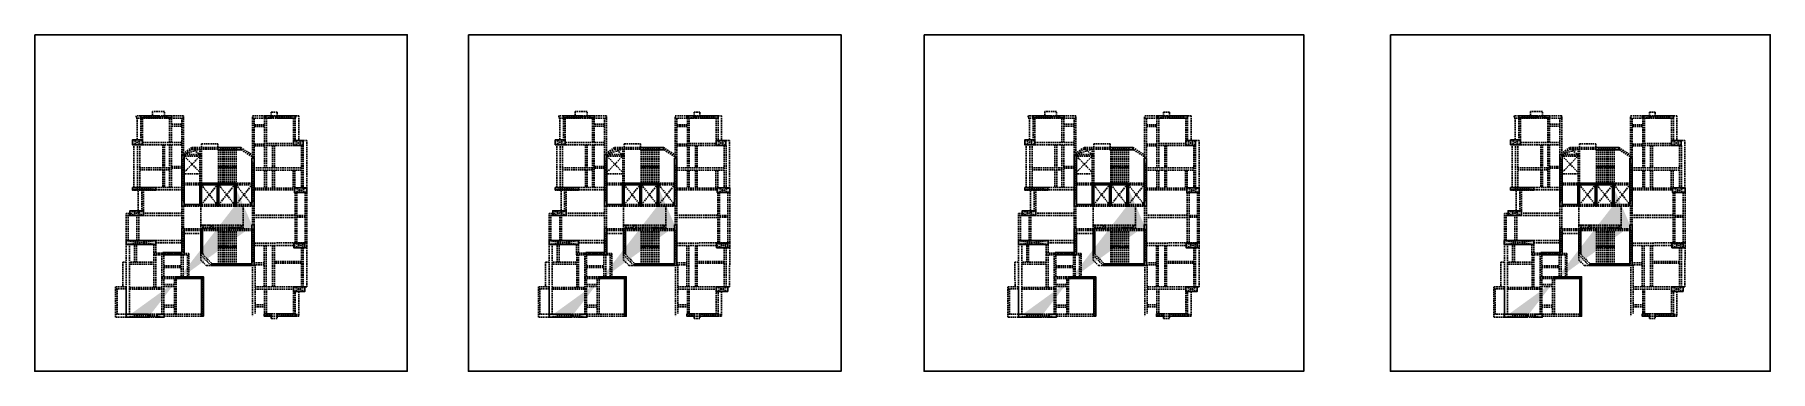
# Model space of a CAD drawing. Header units: millimetres. Extents: x -12446 to 208071, y -7552 to 35181.
import ezdxf

# ---------------------------------------------------------------- set-up
doc = ezdxf.new("R2010")
doc.units = ezdxf.units.MM
doc.header["$PDMODE"] = 35
doc.linetypes.add('DASHED2', pattern=[0.375, 0.25, -0.125])
for name, color, linetype in [('.', 7, 'Continuous'), ('col', 6, 'Continuous'), ('ING-A-Stair', 3, 'Continuous'), ('ING-BEAM', 252, 'Continuous')]:
    doc.layers.add(name, color=color, linetype=linetype)
doc.layers.add('Boundary', color=40, linetype='Continuous', lineweight=30)
doc.layers.add('Origin', color=40, linetype='Continuous', lineweight=30)

msp = doc.modelspace()

# ---------------------------------------------------------------- hatches: boundary and pattern name
at = {"layer": '.'}
h = msp.add_hatch(dxfattribs=at)
h.set_pattern_fill('ANSI31', color=256)
h.set_pattern_definition([(45, (-12706416.89799, -2232509.60422), (-0.0883883476483, 0.0883883476483), [])])
h.paths.add_polyline_path([(8993, 4227), (8763, 4227), (8763, -572), (8993, -572)], flags=17)
h.paths.add_polyline_path([(5548, 4227), (8993, 4227), (8993, 4457), (5548, 4457)], flags=17)
h.paths.add_polyline_path([(3093, -295), (3993, -295), (3993, -695), (3093, -695)], flags=17)
h.paths.add_polyline_path([(-817, -295), (1993, -295), (1993, -695), (-817, -695)])
h.paths.add_polyline_path([(21672, 21136), (20434, 21136), (20434, 21736), (21672, 21736)])
h.paths.add_polyline_path([(13723, 20864), (10823, 20864), (10823, 20564), (13723, 20564)])
h.paths.add_polyline_path([(13142, 16113), (12942, 16113), (12942, 13413), (13142, 13413)])
h.paths.add_polyline_path([(8742, 16113), (8542, 16113), (8542, 13413), (8742, 13413)])
h.paths.add_polyline_path([(10942, 16313), (10742, 16313), (10742, 13413), (10942, 13413)])
h.paths.add_polyline_path([(13142, 16313), (10942, 16313), (10942, 16113), (13142, 16113)])
h.paths.add_polyline_path([(8542, 16313), (10742, 16313), (10742, 16113), (8542, 16113)])
h.paths.add_polyline_path([(17612, -264), (16712, -264), (16712, -564), (17612, -564)])
h.paths.add_polyline_path([(20662, -264), (18362, -264), (18362, -564), (20662, -564)])
h.paths.add_polyline_path([(20427, 3186), (21887, 3186), (21887, 2586), (20427, 2586)])
h.paths.add_polyline_path([(20472, 8735), (21887, 8735), (21887, 8135), (20472, 8135)])
h.paths.add_polyline_path([(20562, 15736), (22142, 15736), (22142, 15136), (20562, 15136)])
h.paths.add_polyline_path([(15142, 19528), (15442, 19528), (15442, 13413), (15142, 13413)])
h.paths.add_polyline_path([(15143, 5866), (15443, 5866), (15443, 11041), (15143, 11041)], flags=17)
h.paths.add_polyline_path([(10028, 6096), (15143, 6096), (15143, 5866), (10028, 5866)], flags=17)
h.paths.add_polyline_path([(8892, 10575), (8662, 10575), (8662, 7425), (8892, 7425)], flags=17)
h.paths.add_polyline_path([(3843, 7518), (6243, 7518), (6243, 7218), (3843, 7218)], flags=17)
h.paths.add_polyline_path([(6243, 10575), (6543, 10575), (6543, 7218), (6243, 7218)], flags=17)
h.paths.add_polyline_path([(-817, 9038), (2933, 9038), (2933, 8538), (-817, 8538)])
h.paths.add_polyline_path([(1383, 12838), (-347, 12838), (-347, 12238), (1383, 12238)], flags=17)
h.paths.add_polyline_path([(6542, 19913), (6242, 19913), (6242, 13413), (6542, 13413)])
h.paths.add_polyline_path([(-21, 15769), (2929, 15769), (2929, 15469), (-21, 15469)], flags=16)
h.paths.add_polyline_path([(1253, 21819), (-22, 21819), (-22, 21219), (1253, 21219)])
h.paths.add_polyline_path([(18372, 24886), (20662, 24886), (20662, 24586), (18372, 24586)])
h.paths.add_polyline_path([(4974, 24909), (4024, 24909), (4024, 24609), (4974, 24609)])
h.paths.add_polyline_path([(1024, 24909), (3274, 24909), (3274, 24609), (1024, 24609)])
h.paths.add_polyline_path([(17622, 24586), (17622, 24886), (16712, 24886), (16712, 24586)])
edge = h.paths.add_edge_path()
edge.add_line((12942, 13413), (12942, 16113))
edge.add_line((15143, 11041), (15443, 11041))
edge.add_line((-806, -695), (1994, -695))
h = msp.add_hatch(dxfattribs=at)
h.set_pattern_fill('ANSI31', color=256)
h.set_pattern_definition([(45, (-12652700.99535, -2232509.60422), (-0.0883883476483, 0.0883883476483), [])])
h.paths.add_polyline_path([(62709, 4227), (62479, 4227), (62479, -572), (62709, -572)], flags=17)
h.paths.add_polyline_path([(59264, 4227), (62709, 4227), (62709, 4457), (59264, 4457)], flags=17)
h.paths.add_polyline_path([(56809, -295), (57709, -295), (57709, -695), (56809, -695)], flags=17)
h.paths.add_polyline_path([(52899, -295), (55709, -295), (55709, -695), (52899, -695)])
h.paths.add_polyline_path([(75387, 21136), (74149, 21136), (74149, 21736), (75387, 21736)])
h.paths.add_polyline_path([(67439, 20864), (64539, 20864), (64539, 20564), (67439, 20564)])
h.paths.add_polyline_path([(66858, 16113), (66658, 16113), (66658, 13413), (66858, 13413)])
h.paths.add_polyline_path([(62458, 16113), (62258, 16113), (62258, 13413), (62458, 13413)])
h.paths.add_polyline_path([(64658, 16313), (64458, 16313), (64458, 13413), (64658, 13413)])
h.paths.add_polyline_path([(66858, 16313), (64658, 16313), (64658, 16113), (66858, 16113)])
h.paths.add_polyline_path([(62258, 16313), (64458, 16313), (64458, 16113), (62258, 16113)])
h.paths.add_polyline_path([(71328, -264), (70428, -264), (70428, -564), (71328, -564)])
h.paths.add_polyline_path([(74378, -264), (72078, -264), (72078, -564), (74378, -564)])
h.paths.add_polyline_path([(74143, 3186), (75603, 3186), (75603, 2586), (74143, 2586)])
h.paths.add_polyline_path([(74188, 8735), (75603, 8735), (75603, 8135), (74188, 8135)])
h.paths.add_polyline_path([(74278, 15736), (75858, 15736), (75858, 15136), (74278, 15136)])
h.paths.add_polyline_path([(68858, 19528), (69158, 19528), (69158, 13413), (68858, 13413)])
h.paths.add_polyline_path([(68859, 5866), (69159, 5866), (69159, 11041), (68859, 11041)], flags=17)
h.paths.add_polyline_path([(63744, 6096), (68859, 6096), (68859, 5866), (63744, 5866)], flags=17)
h.paths.add_polyline_path([(62608, 10575), (62378, 10575), (62378, 7425), (62608, 7425)], flags=17)
h.paths.add_polyline_path([(57559, 7518), (59959, 7518), (59959, 7218), (57559, 7218)], flags=17)
h.paths.add_polyline_path([(59959, 10575), (60259, 10575), (60259, 7218), (59959, 7218)], flags=17)
h.paths.add_polyline_path([(52899, 9038), (56649, 9038), (56649, 8538), (52899, 8538)])
h.paths.add_polyline_path([(55099, 12838), (53369, 12838), (53369, 12238), (55099, 12238)], flags=17)
h.paths.add_polyline_path([(60258, 19913), (59958, 19913), (59958, 13413), (60258, 13413)])
h.paths.add_polyline_path([(53695, 15769), (56645, 15769), (56645, 15469), (53695, 15469)], flags=16)
h.paths.add_polyline_path([(54969, 21819), (53694, 21819), (53694, 21219), (54969, 21219)])
h.paths.add_polyline_path([(72088, 24886), (74378, 24886), (74378, 24586), (72088, 24586)])
h.paths.add_polyline_path([(58690, 24909), (57740, 24909), (57740, 24609), (58690, 24609)])
h.paths.add_polyline_path([(54740, 24909), (56990, 24909), (56990, 24609), (54740, 24609)])
h.paths.add_polyline_path([(71338, 24586), (71338, 24886), (70428, 24886), (70428, 24586)])
edge = h.paths.add_edge_path()
edge.add_line((66658, 13413), (66658, 16113))
edge.add_line((68859, 11041), (69159, 11041))
edge.add_line((52910, -695), (55710, -695))
h = msp.add_hatch(dxfattribs=at)
h.set_pattern_fill('ANSI31', color=256)
h.set_pattern_definition([(45, (-12593049.31525, -2232509.60422), (-0.0883883476483, 0.0883883476483), [])])
h.paths.add_polyline_path([(122360, 4227), (122130, 4227), (122130, -572), (122360, -572)], flags=17)
h.paths.add_polyline_path([(118915, 4227), (122360, 4227), (122360, 4457), (118915, 4457)], flags=17)
h.paths.add_polyline_path([(116460, -295), (117360, -295), (117360, -695), (116460, -695)], flags=17)
h.paths.add_polyline_path([(112550, -295), (115360, -295), (115360, -695), (112550, -695)])
h.paths.add_polyline_path([(135039, 21136), (133801, 21136), (133801, 21736), (135039, 21736)])
h.paths.add_polyline_path([(127091, 20864), (124191, 20864), (124191, 20564), (127091, 20564)])
h.paths.add_polyline_path([(126510, 16113), (126310, 16113), (126310, 13413), (126510, 13413)])
h.paths.add_polyline_path([(122110, 16113), (121910, 16113), (121910, 13413), (122110, 13413)])
h.paths.add_polyline_path([(124310, 16313), (124110, 16313), (124110, 13413), (124310, 13413)])
h.paths.add_polyline_path([(126510, 16313), (124310, 16313), (124310, 16113), (126510, 16113)])
h.paths.add_polyline_path([(121910, 16313), (124110, 16313), (124110, 16113), (121910, 16113)])
h.paths.add_polyline_path([(130979, -264), (130079, -264), (130079, -564), (130979, -564)])
h.paths.add_polyline_path([(134029, -264), (131729, -264), (131729, -564), (134029, -564)])
h.paths.add_polyline_path([(133794, 3186), (135254, 3186), (135254, 2586), (133794, 2586)])
h.paths.add_polyline_path([(133839, 8735), (135254, 8735), (135254, 8135), (133839, 8135)])
h.paths.add_polyline_path([(133930, 15736), (135510, 15736), (135510, 15136), (133930, 15136)])
h.paths.add_polyline_path([(128510, 19528), (128810, 19528), (128810, 13413), (128510, 13413)])
h.paths.add_polyline_path([(128510, 5866), (128810, 5866), (128810, 11041), (128510, 11041)], flags=17)
h.paths.add_polyline_path([(123395, 6096), (128510, 6096), (128510, 5866), (123395, 5866)], flags=17)
h.paths.add_polyline_path([(122260, 10575), (122030, 10575), (122030, 7425), (122260, 7425)], flags=17)
h.paths.add_polyline_path([(117210, 7518), (119611, 7518), (119611, 7218), (117210, 7218)], flags=17)
h.paths.add_polyline_path([(119611, 10575), (119911, 10575), (119911, 7218), (119611, 7218)], flags=17)
h.paths.add_polyline_path([(112550, 9038), (116300, 9038), (116300, 8538), (112550, 8538)])
h.paths.add_polyline_path([(114750, 12838), (113020, 12838), (113020, 12238), (114750, 12238)], flags=17)
h.paths.add_polyline_path([(119910, 19913), (119610, 19913), (119610, 13413), (119910, 13413)])
h.paths.add_polyline_path([(113347, 15769), (116297, 15769), (116297, 15469), (113347, 15469)], flags=16)
h.paths.add_polyline_path([(114620, 21819), (113345, 21819), (113345, 21219), (114620, 21219)])
h.paths.add_polyline_path([(131739, 24886), (134029, 24886), (134029, 24586), (131739, 24586)])
h.paths.add_polyline_path([(118342, 24909), (117392, 24909), (117392, 24609), (118342, 24609)])
h.paths.add_polyline_path([(114392, 24909), (116642, 24909), (116642, 24609), (114392, 24609)])
h.paths.add_polyline_path([(130990, 24586), (130990, 24886), (130080, 24886), (130080, 24586)])
edge = h.paths.add_edge_path()
edge.add_line((126310, 13413), (126310, 16113))
edge.add_line((128510, 11041), (128810, 11041))
edge.add_line((112562, -695), (115362, -695))
h = msp.add_hatch(dxfattribs=at)
h.set_pattern_fill('ANSI31', color=256)
h.set_pattern_definition([(45, (-12531322.17834, -2232509.60422), (-0.0883883476483, 0.0883883476483), [])])
h.paths.add_polyline_path([(184087, 4227), (183857, 4227), (183857, -572), (184087, -572)], flags=17)
h.paths.add_polyline_path([(180642, 4227), (184087, 4227), (184087, 4457), (180642, 4457)], flags=17)
h.paths.add_polyline_path([(178187, -295), (179087, -295), (179087, -695), (178187, -695)], flags=17)
h.paths.add_polyline_path([(174277, -295), (177087, -295), (177087, -695), (174277, -695)])
h.paths.add_polyline_path([(196766, 21136), (195528, 21136), (195528, 21736), (196766, 21736)])
h.paths.add_polyline_path([(188818, 20864), (185918, 20864), (185918, 20564), (188818, 20564)])
h.paths.add_polyline_path([(188237, 16113), (188037, 16113), (188037, 13413), (188237, 13413)])
h.paths.add_polyline_path([(183837, 16113), (183637, 16113), (183637, 13413), (183837, 13413)])
h.paths.add_polyline_path([(186037, 16313), (185837, 16313), (185837, 13413), (186037, 13413)])
h.paths.add_polyline_path([(188237, 16313), (186037, 16313), (186037, 16113), (188237, 16113)])
h.paths.add_polyline_path([(183637, 16313), (185837, 16313), (185837, 16113), (183637, 16113)])
h.paths.add_polyline_path([(192706, -264), (191806, -264), (191806, -564), (192706, -564)])
h.paths.add_polyline_path([(195757, -264), (193457, -264), (193457, -564), (195757, -564)])
h.paths.add_polyline_path([(195521, 3186), (196981, 3186), (196981, 2586), (195521, 2586)])
h.paths.add_polyline_path([(195566, 8735), (196981, 8735), (196981, 8135), (195566, 8135)])
h.paths.add_polyline_path([(195657, 15736), (197237, 15736), (197237, 15136), (195657, 15136)])
h.paths.add_polyline_path([(190237, 19528), (190537, 19528), (190537, 13413), (190237, 13413)])
h.paths.add_polyline_path([(190238, 5866), (190538, 5866), (190538, 11041), (190238, 11041)], flags=17)
h.paths.add_polyline_path([(185123, 6096), (190238, 6096), (190238, 5866), (185123, 5866)], flags=17)
h.paths.add_polyline_path([(183987, 10575), (183757, 10575), (183757, 7425), (183987, 7425)], flags=17)
h.paths.add_polyline_path([(178937, 7518), (181338, 7518), (181338, 7218), (178937, 7218)], flags=17)
h.paths.add_polyline_path([(181338, 10575), (181638, 10575), (181638, 7218), (181338, 7218)], flags=17)
h.paths.add_polyline_path([(174277, 9038), (178027, 9038), (178027, 8538), (174277, 8538)])
h.paths.add_polyline_path([(176478, 12838), (174748, 12838), (174748, 12238), (176478, 12238)], flags=17)
h.paths.add_polyline_path([(181637, 19913), (181337, 19913), (181337, 13413), (181637, 13413)])
h.paths.add_polyline_path([(175074, 15769), (178024, 15769), (178024, 15469), (175074, 15469)], flags=16)
h.paths.add_polyline_path([(176347, 21819), (175072, 21819), (175072, 21219), (176347, 21219)])
h.paths.add_polyline_path([(193467, 24886), (195756, 24886), (195756, 24586), (193467, 24586)])
h.paths.add_polyline_path([(180069, 24909), (179119, 24909), (179119, 24609), (180069, 24609)])
h.paths.add_polyline_path([(176119, 24909), (178369, 24909), (178369, 24609), (176119, 24609)])
h.paths.add_polyline_path([(192717, 24586), (192717, 24886), (191807, 24886), (191807, 24586)])
edge = h.paths.add_edge_path()
edge.add_line((188037, 13413), (188037, 16113))
edge.add_line((190238, 11041), (190538, 11041))
edge.add_line((174289, -695), (177089, -695))

# ---------------------------------------------------------------- linework, layer by layer
at = {"layer": 'Boundary'}
for points in [[(-12446, 35181), (34893, 35181), (34893, -7552), (-12446, -7552)], [(42670, 35181), (90009, 35181), (90009, -7552), (42670, -7552)], [(100546, 35181), (148801, 35181), (148801, -7552), (100546, -7552)], [(159816, 35181), (208071, 35181), (208071, -7552), (159816, -7552)]]:
    msp.add_lwpolyline(points, close=True, dxfattribs=at)
at = {"layer": 'col'}
for p, q in [((12942, 13413, -26), (12942, 16113, -26)), ((66658, 13413, -26), (66658, 16113, -26)), ((126310, 13413, -26), (126310, 16113, -26)), ((188037, 13413, -26), (188037, 16113, -26)), ((15143, 11041, -30), (15443, 11041, -30)), ((68859, 11041, -30), (69159, 11041, -30)), ((128510, 11041, -30), (128810, 11041, -30)), ((190238, 11041, -30), (190538, 11041, -30)), ((-806, -695, 111), (1994, -695, 111)), ((52910, -695, 111), (55710, -695, 111)), ((112562, -695, 111), (115362, -695, 111)), ((174289, -695, 111), (177089, -695, 111))]:
    msp.add_line(p, q, dxfattribs=at)
for points, elevation in [([(1024, 24884), (3274, 24884), (3274, 24609), (1024, 24609)], 108), ([(4974, 24884), (4024, 24884), (4024, 24609), (4974, 24609)], -46), ([(17622, 24586), (17622, 24886), (16712, 24886), (16712, 24586)], -51), ([(18372, 24886), (20662, 24886), (20662, 24586), (18372, 24586)], -50), ([(54740, 24884), (56990, 24884), (56990, 24609), (54740, 24609)], 108), ([(58690, 24884), (57740, 24884), (57740, 24609), (58690, 24609)], -46), ([(71338, 24586), (71338, 24886), (70428, 24886), (70428, 24586)], -51), ([(72088, 24886), (74378, 24886), (74378, 24586), (72088, 24586)], -50), ([(114392, 24884), (116642, 24884), (116642, 24609), (114392, 24609)], 108), ([(118342, 24884), (117392, 24884), (117392, 24609), (118342, 24609)], -46), ([(130990, 24586), (130990, 24886), (130080, 24886), (130080, 24586)], -51), ([(131739, 24886), (134029, 24886), (134029, 24586), (131739, 24586)], -50), ([(176119, 24884), (178369, 24884), (178369, 24609), (176119, 24609)], 108), ([(180069, 24884), (179119, 24884), (179119, 24609), (180069, 24609)], -46), ([(192717, 24586), (192717, 24886), (191807, 24886), (191807, 24586)], -51), ([(193467, 24886), (195756, 24886), (195756, 24586), (193467, 24586)], -50), ([(1253, 21819), (-22, 21819), (-22, 21219), (1253, 21219)], 108), ([(6542, 20028), (6242, 20028), (6242, 13413), (6542, 13413)], -29), ([(13723, 20864), (10823, 20864), (10823, 20564), (13723, 20564)], -29), ([(21672, 21136), (20434, 21136), (20434, 21736), (21672, 21736)], -50), ([(54969, 21819), (53694, 21819), (53694, 21219), (54969, 21219)], 108), ([(60258, 20028), (59958, 20028), (59958, 13413), (60258, 13413)], -29), ([(67439, 20864), (64539, 20864), (64539, 20564), (67439, 20564)], -29), ([(75387, 21136), (74149, 21136), (74149, 21736), (75387, 21736)], -50), ([(114620, 21819), (113345, 21819), (113345, 21219), (114620, 21219)], 108), ([(119910, 20028), (119610, 20028), (119610, 13413), (119910, 13413)], -29), ([(127091, 20864), (124191, 20864), (124191, 20564), (127091, 20564)], -29), ([(135039, 21136), (133801, 21136), (133801, 21736), (135039, 21736)], -50), ([(176347, 21819), (175072, 21819), (175072, 21219), (176347, 21219)], 108), ([(181637, 20028), (181337, 20028), (181337, 13413), (181637, 13413)], -29), ([(188818, 20864), (185918, 20864), (185918, 20564), (188818, 20564)], -29), ([(196766, 21136), (195528, 21136), (195528, 21736), (196766, 21736)], -50), ([(15142, 19528), (15442, 19528), (15442, 13413), (15142, 13413)], -28), ([(68858, 19528), (69158, 19528), (69158, 13413), (68858, 13413)], -28), ([(128510, 19528), (128810, 19528), (128810, 13413), (128510, 13413)], -28), ([(190237, 19528), (190537, 19528), (190537, 13413), (190237, 13413)], -28), ([(-21, 15769), (2929, 15769), (2929, 15469), (-21, 15469)], 108), ([(8542, 16313), (10742, 16313), (10742, 16113), (8542, 16113)], -28), ([(8742, 16113), (8542, 16113), (8542, 13413), (8742, 13413)], -28), ([(10942, 16313), (10742, 16313), (10742, 13413), (10942, 13413)], -28), ([(13142, 16313), (10942, 16313), (10942, 16113), (13142, 16113)], -29), ([(13142, 16113), (12942, 16113), (12942, 13413), (13142, 13413)], -26), ([(20562, 15736), (22142, 15736), (22142, 15136), (20562, 15136)], -49), ([(53695, 15769), (56645, 15769), (56645, 15469), (53695, 15469)], 108), ([(62258, 16313), (64458, 16313), (64458, 16113), (62258, 16113)], -28), ([(62458, 16113), (62258, 16113), (62258, 13413), (62458, 13413)], -28), ([(64658, 16313), (64458, 16313), (64458, 13413), (64658, 13413)], -28), ([(66858, 16313), (64658, 16313), (64658, 16113), (66858, 16113)], -29), ([(66858, 16113), (66658, 16113), (66658, 13413), (66858, 13413)], -26), ([(74278, 15736), (75858, 15736), (75858, 15136), (74278, 15136)], -49), ([(113347, 15769), (116297, 15769), (116297, 15469), (113347, 15469)], 108), ([(121910, 16313), (124110, 16313), (124110, 16113), (121910, 16113)], -28), ([(122110, 16113), (121910, 16113), (121910, 13413), (122110, 13413)], -28), ([(124310, 16313), (124110, 16313), (124110, 13413), (124310, 13413)], -28), ([(126510, 16313), (124310, 16313), (124310, 16113), (126510, 16113)], -29), ([(126510, 16113), (126310, 16113), (126310, 13413), (126510, 13413)], -26), ([(133930, 15736), (135510, 15736), (135510, 15136), (133930, 15136)], -49), ([(175074, 15769), (178024, 15769), (178024, 15469), (175074, 15469)], 108), ([(183637, 16313), (185837, 16313), (185837, 16113), (183637, 16113)], -28), ([(183837, 16113), (183637, 16113), (183637, 13413), (183837, 13413)], -28), ([(186037, 16313), (185837, 16313), (185837, 13413), (186037, 13413)], -28), ([(188237, 16313), (186037, 16313), (186037, 16113), (188237, 16113)], -29), ([(188237, 16113), (188037, 16113), (188037, 13413), (188237, 13413)], -26), ([(195657, 15736), (197237, 15736), (197237, 15136), (195657, 15136)], -49), ([(1383, 12838), (-347, 12838), (-347, 12238), (1383, 12238)], 108), ([(15143, 5866), (15443, 5866), (15443, 11041), (15143, 11041)], -30), ([(55099, 12838), (53369, 12838), (53369, 12238), (55099, 12238)], 108), ([(68859, 5866), (69159, 5866), (69159, 11041), (68859, 11041)], -30), ([(114750, 12838), (113020, 12838), (113020, 12238), (114750, 12238)], 108), ([(128510, 5866), (128810, 5866), (128810, 11041), (128510, 11041)], -30), ([(176478, 12838), (174748, 12838), (174748, 12238), (176478, 12238)], 108), ([(190238, 5866), (190538, 5866), (190538, 11041), (190238, 11041)], -30), ([(-817, 9038), (2933, 9038), (2933, 8538), (-817, 8538)], 111), ([(6243, 10568), (6543, 10568), (6543, 7218), (6243, 7218)], -180), ([(8892, 10575), (8662, 10575), (8662, 7425), (8892, 7425)], -28), ([(52899, 9038), (56649, 9038), (56649, 8538), (52899, 8538)], 111), ([(59959, 10568), (60259, 10568), (60259, 7218), (59959, 7218)], -180), ([(62608, 10575), (62378, 10575), (62378, 7425), (62608, 7425)], -28), ([(112550, 9038), (116300, 9038), (116300, 8538), (112550, 8538)], 111), ([(119611, 10568), (119911, 10568), (119911, 7218), (119611, 7218)], -180), ([(122260, 10575), (122030, 10575), (122030, 7425), (122260, 7425)], -28), ([(174277, 9038), (178027, 9038), (178027, 8538), (174277, 8538)], 111), ([(181338, 10568), (181638, 10568), (181638, 7218), (181338, 7218)], -180), ([(183987, 10575), (183757, 10575), (183757, 7425), (183987, 7425)], -28), ([(3843, 7518), (6243, 7518), (6243, 7218), (3843, 7218)], 45), ([(20472, 8735), (21887, 8735), (21887, 8135), (20472, 8135)], -50), ([(57559, 7518), (59959, 7518), (59959, 7218), (57559, 7218)], 45), ([(74188, 8735), (75603, 8735), (75603, 8135), (74188, 8135)], -50), ([(117210, 7518), (119611, 7518), (119611, 7218), (117210, 7218)], 45), ([(133839, 8735), (135254, 8735), (135254, 8135), (133839, 8135)], -50), ([(178937, 7518), (181338, 7518), (181338, 7218), (178937, 7218)], 45), ([(195566, 8735), (196981, 8735), (196981, 8135), (195566, 8135)], -50), ([(5548, 4227), (8993, 4227), (8993, 4457), (5548, 4457)], 111), ([(10028, 6096), (15143, 6096), (15143, 5866), (10028, 5866)], -30), ([(59264, 4227), (62709, 4227), (62709, 4457), (59264, 4457)], 111), ([(63744, 6096), (68859, 6096), (68859, 5866), (63744, 5866)], -30), ([(118915, 4227), (122360, 4227), (122360, 4457), (118915, 4457)], 111), ([(123395, 6096), (128510, 6096), (128510, 5866), (123395, 5866)], -30), ([(180642, 4227), (184087, 4227), (184087, 4457), (180642, 4457)], 111), ([(185123, 6096), (190238, 6096), (190238, 5866), (185123, 5866)], -30), ([(8993, 4227), (8763, 4227), (8763, -572), (8993, -572)], 111), ([(20427, 3186), (21887, 3186), (21887, 2586), (20427, 2586)], -51), ([(62709, 4227), (62479, 4227), (62479, -572), (62709, -572)], 111), ([(74143, 3186), (75603, 3186), (75603, 2586), (74143, 2586)], -51), ([(122360, 4227), (122130, 4227), (122130, -572), (122360, -572)], 111), ([(133794, 3186), (135254, 3186), (135254, 2586), (133794, 2586)], -51), ([(184087, 4227), (183857, 4227), (183857, -572), (184087, -572)], 111), ([(195521, 3186), (196981, 3186), (196981, 2586), (195521, 2586)], -51), ([(-817, -295), (1993, -295), (1993, -695), (-817, -695)], 111), ([(3093, -295), (3993, -295), (3993, -695), (3093, -695)], 111), ([(17612, -264), (16712, -264), (16712, -564), (17612, -564)], -50), ([(20662, -264), (18362, -264), (18362, -564), (20662, -564)], -50), ([(52899, -295), (55709, -295), (55709, -695), (52899, -695)], 111), ([(56809, -295), (57709, -295), (57709, -695), (56809, -695)], 111), ([(71328, -264), (70428, -264), (70428, -564), (71328, -564)], -50), ([(74378, -264), (72078, -264), (72078, -564), (74378, -564)], -50), ([(112550, -295), (115360, -295), (115360, -695), (112550, -695)], 111), ([(116460, -295), (117360, -295), (117360, -695), (116460, -695)], 111), ([(130979, -264), (130079, -264), (130079, -564), (130979, -564)], -50), ([(134029, -264), (131729, -264), (131729, -564), (134029, -564)], -50), ([(174277, -295), (177087, -295), (177087, -695), (174277, -695)], 111), ([(178187, -295), (179087, -295), (179087, -695), (178187, -695)], 111), ([(192706, -264), (191806, -264), (191806, -564), (192706, -564)], -50), ([(195757, -264), (193457, -264), (193457, -564), (195757, -564)], -50)]:
    msp.add_lwpolyline(points, close=True, dxfattribs=dict(at, elevation=elevation))
at = {"layer": 'ING-A-Stair', "linetype": 'DASHED2', "ltscale": 750}
for p, q in [((10895, 18464, -28), (10895, 20561, -23)), ((11145, 18464, -28), (11145, 20561, -23)), ((11395, 18464, -28), (11395, 20561, -23)), ((11645, 18464, -28), (11645, 20561, -30)), ((11895, 18464, -28), (11895, 20673, -28)), ((12145, 18464, -28), (12145, 20564, -30)), ((12395, 18464, -28), (12395, 20564, -28)), ((12645, 18464, -28), (12645, 20564, -30)), ((12895, 18464, -28), (12895, 20562, -28)), ((13145, 18464, -28), (13145, 20562, -28)), ((64611, 18464, -28), (64611, 20561, -23)), ((64861, 18464, -28), (64861, 20561, -23)), ((65111, 18464, -28), (65111, 20561, -23)), ((65361, 18464, -28), (65361, 20561, -30)), ((65611, 18464, -28), (65611, 20673, -28)), ((65861, 18464, -28), (65861, 20564, -30)), ((66111, 18464, -28), (66111, 20564, -28)), ((66361, 18464, -28), (66361, 20564, -30)), ((66611, 18464, -28), (66611, 20562, -28)), ((66861, 18464, -28), (66861, 20562, -28)), ((124263, 18464, -28), (124263, 20561, -23)), ((124513, 18464, -28), (124513, 20561, -23)), ((124763, 18464, -28), (124763, 20561, -23)), ((125013, 18464, -28), (125013, 20561, -30)), ((125263, 18464, -28), (125263, 20673, -28)), ((125513, 18464, -28), (125513, 20564, -30)), ((125763, 18464, -28), (125763, 20564, -28)), ((126013, 18464, -28), (126013, 20564, -30)), ((126263, 18464, -28), (126263, 20562, -28)), ((126513, 18464, -28), (126513, 20562, -28)), ((185990, 18464, -28), (185990, 20561, -23)), ((186240, 18464, -28), (186240, 20561, -23)), ((186490, 18464, -28), (186490, 20561, -23)), ((186740, 18464, -28), (186740, 20561, -30)), ((186990, 18464, -28), (186990, 20673, -28)), ((187240, 18464, -28), (187240, 20564, -30)), ((187490, 18464, -28), (187490, 20564, -28)), ((187740, 18464, -28), (187740, 20564, -30)), ((187990, 18464, -28), (187990, 20562, -28)), ((188240, 18464, -28), (188240, 20562, -28)), ((10895, 18314, -28), (10895, 16250, -28)), ((11145, 18314, -28), (11145, 16258, -28)), ((11395, 18314, -28), (11395, 16266, -28)), ((11645, 18314, -28), (11645, 16273, -28)), ((11895, 18314, -28), (11895, 16281, -28)), ((12145, 18314, -28), (12145, 16289, -28)), ((12395, 18314, -28), (12395, 16297, -28)), ((12645, 18314, -28), (12645, 16305, -28)), ((12895, 18314, -28), (12895, 16312, -28)), ((13145, 18314, -30), (13145, 16314, -30)), ((64611, 18314, -28), (64611, 16250, -28)), ((64861, 18314, -28), (64861, 16258, -28)), ((65111, 18314, -28), (65111, 16266, -28)), ((65361, 18314, -28), (65361, 16273, -28)), ((65611, 18314, -28), (65611, 16281, -28)), ((65861, 18314, -28), (65861, 16289, -28)), ((66111, 18314, -28), (66111, 16297, -28)), ((66361, 18314, -28), (66361, 16305, -28)), ((66611, 18314, -28), (66611, 16312, -28)), ((66861, 18314, -30), (66861, 16314, -30)), ((124263, 18314, -28), (124263, 16250, -28)), ((124513, 18314, -28), (124513, 16258, -28)), ((124763, 18314, -28), (124763, 16266, -28)), ((125013, 18314, -28), (125013, 16273, -28)), ((125263, 18314, -28), (125263, 16281, -28)), ((125513, 18314, -28), (125513, 16289, -28)), ((125763, 18314, -28), (125763, 16297, -28)), ((126013, 18314, -28), (126013, 16305, -28)), ((126263, 18314, -28), (126263, 16312, -28)), ((126513, 18314, -30), (126513, 16314, -30)), ((185990, 18314, -28), (185990, 16250, -28)), ((186240, 18314, -28), (186240, 16258, -28)), ((186490, 18314, -28), (186490, 16266, -28)), ((186740, 18314, -28), (186740, 16273, -28)), ((186990, 18314, -28), (186990, 16281, -28)), ((187240, 18314, -28), (187240, 16289, -28)), ((187490, 18314, -28), (187490, 16297, -28)), ((187740, 18314, -28), (187740, 16305, -28)), ((187990, 18314, -28), (187990, 16312, -28)), ((188240, 18314, -30), (188240, 16314, -30)), ((10895, 8343, -31), (10895, 10312, -30)), ((11145, 8343, -30), (11145, 10312, -30)), ((11395, 8343, -30), (11395, 10312, -30)), ((11645, 8343, -30), (11645, 10312, -30)), ((11895, 8343, -30), (11895, 10312, -30)), ((12145, 8343, -30), (12145, 10312, -30)), ((12395, 8343, -30), (12395, 10312, -30)), ((12645, 8343, -30), (12645, 10312, -30)), ((12895, 8343, -30), (12895, 10312, -30)), ((13145, 8343, -30), (13145, 10312, -30)), ((64611, 8343, -31), (64611, 10312, -30)), ((64861, 8343, -30), (64861, 10312, -30)), ((65111, 8343, -30), (65111, 10312, -30)), ((65361, 8343, -30), (65361, 10312, -30)), ((65611, 8343, -30), (65611, 10312, -30)), ((65861, 8343, -30), (65861, 10312, -30)), ((66111, 8343, -30), (66111, 10312, -30)), ((66361, 8343, -30), (66361, 10312, -30)), ((66611, 8343, -30), (66611, 10312, -30)), ((66861, 8343, -30), (66861, 10312, -30)), ((124263, 8343, -31), (124263, 10312, -30)), ((124513, 8343, -30), (124513, 10312, -30)), ((124763, 8343, -30), (124763, 10312, -30)), ((125013, 8343, -30), (125013, 10312, -30)), ((125263, 8343, -30), (125263, 10312, -30)), ((125513, 8343, -30), (125513, 10312, -30)), ((125763, 8343, -30), (125763, 10312, -30)), ((126013, 8343, -30), (126013, 10312, -30)), ((126263, 8343, -30), (126263, 10312, -30)), ((126513, 8343, -30), (126513, 10312, -30)), ((185990, 8343, -31), (185990, 10312, -30)), ((186240, 8343, -30), (186240, 10312, -30)), ((186490, 8343, -30), (186490, 10312, -30)), ((186740, 8343, -30), (186740, 10312, -30)), ((186990, 8343, -30), (186990, 10312, -30)), ((187240, 8343, -30), (187240, 10312, -30)), ((187490, 8343, -30), (187490, 10312, -30)), ((187740, 8343, -30), (187740, 10312, -30)), ((187990, 8343, -30), (187990, 10312, -30)), ((188240, 8343, -30), (188240, 10312, -30)), ((10895, 8193, -30), (10895, 6091, -30)), ((11145, 8193, -30), (11145, 6091, -30)), ((11395, 8193, -30), (11395, 6091, -30)), ((11645, 8193, -30), (11645, 6093, -30)), ((11895, 8194, -30), (11895, 6091, -30)), ((12145, 8193, -30), (12145, 6091, -30)), ((12395, 8193, -30), (12395, 6091, -30)), ((12645, 8193, -30), (12645, 6091, -30)), ((12895, 8193, -30), (12895, 6091, -30)), ((13145, 8193, -30), (13145, 6091, -30)), ((64611, 8193, -30), (64611, 6091, -30)), ((64861, 8193, -30), (64861, 6091, -30)), ((65111, 8193, -30), (65111, 6091, -30)), ((65361, 8193, -30), (65361, 6093, -30)), ((65611, 8194, -30), (65611, 6091, -30)), ((65861, 8193, -30), (65861, 6091, -30)), ((66111, 8193, -30), (66111, 6091, -30)), ((66361, 8193, -30), (66361, 6091, -30)), ((66611, 8193, -30), (66611, 6091, -30)), ((66861, 8193, -30), (66861, 6091, -30)), ((124263, 8193, -30), (124263, 6091, -30)), ((124513, 8193, -30), (124513, 6091, -30)), ((124763, 8193, -30), (124763, 6091, -30)), ((125013, 8193, -30), (125013, 6093, -30)), ((125263, 8194, -30), (125263, 6091, -30)), ((125513, 8193, -30), (125513, 6091, -30)), ((125763, 8193, -30), (125763, 6091, -30)), ((126013, 8193, -30), (126013, 6091, -30)), ((126263, 8193, -30), (126263, 6091, -30)), ((126513, 8193, -30), (126513, 6091, -30)), ((185990, 8193, -30), (185990, 6091, -30)), ((186240, 8193, -30), (186240, 6091, -30)), ((186490, 8193, -30), (186490, 6091, -30)), ((186740, 8193, -30), (186740, 6093, -30)), ((186990, 8194, -30), (186990, 6091, -30)), ((187240, 8193, -30), (187240, 6091, -30)), ((187490, 8193, -30), (187490, 6091, -30)), ((187740, 8193, -30), (187740, 6091, -30)), ((187990, 8193, -30), (187990, 6091, -30)), ((188240, 8193, -30), (188240, 6091, -30))]:
    msp.add_line(p, q, dxfattribs=at)
for points, elevation in [([(10895, 18464), (13145, 18464), (13145, 18314), (10895, 18314)], -28), ([(64611, 18464), (66861, 18464), (66861, 18314), (64611, 18314)], -28), ([(124263, 18464), (126513, 18464), (126513, 18314), (124263, 18314)], -28), ([(185990, 18464), (188240, 18464), (188240, 18314), (185990, 18314)], -28), ([(10895, 8343), (13145, 8343), (13145, 8193), (10895, 8193)], -30), ([(64611, 8343), (66861, 8343), (66861, 8193), (64611, 8193)], -30), ([(124263, 8343), (126513, 8343), (126513, 8193), (124263, 8193)], -30), ([(185990, 8343), (188240, 8343), (188240, 8193), (185990, 8193)], -30)]:
    msp.add_lwpolyline(points, close=True, dxfattribs=dict(at, elevation=elevation))
at = {"layer": 'ING-BEAM', "linetype": 'DASHED2', "ltscale": 750}
for p, q in [((1027, 24883, -25), (429, 24884, -23)), ((579, 24595, -36), (1027, 24595, 40)), ((579, 24595, -37), (579, 21793, -37)), ((1027, 24608, -25), (1027, 24883, -25)), ((1027, 24883, -25), (4977, 24883, -25)), ((4977, 24883, -25), (1027, 24608, -25)), ((4977, 24608, -25), (1027, 24883, -25)), ((4977, 24608, -25), (1027, 24608, -25)), ((1027, 21793, -68), (1027, 24595, 40)), ((1253, 21818, 129), (1253, 24595, 235)), ((4027, 25425, -40), (2527, 25425, -40)), ((2527, 25425, -40), (2527, 24895, -40)), ((4027, 24883, -103), (4027, 25425, -40)), ((4700, 21516, -351), (4700, 24608, 42)), ((4930, 21516, -169), (4930, 24608, -234)), ((6477, 24883, -51), (4977, 24883, -25)), ((4977, 24883, -25), (4977, 24608, -25)), ((6477, 24608, -131), (4977, 24608, -25)), ((6247, 24608, 71), (6247, 20025, -30)), ((6477, 24572, -55), (6477, 24883, -152)), ((6477, 24572, -55), (6477, 20029, -147)), ((15213, 24586, -7), (15212, 19528, -5)), ((15213, 24586, -7), (15215, 24884, -29)), ((15213, 24586, -55), (16925, 24586, -42)), ((15215, 24884, -55), (16924, 24886, -42)), ((15443, 24583, -7), (15442, 19528, -7)), ((16766, 24586, -42), (16766, 18263, -62)), ((16924, 24886, -42), (16924, 24586, -42)), ((20674, 24886, -42), (16924, 24886, -42)), ((16924, 24886, -42), (20674, 24586, -42)), ((16924, 24586, -42), (20674, 24886, -42)), ((16924, 24586, -42), (20674, 24586, -42)), ((16996, 24586, -62), (16996, 18263, -62)), ((17615, 25336, 70), (18365, 25336, 70)), ((17615, 24884, 70), (17615, 25336, 70)), ((18365, 25336, 70), (18365, 24884, 70)), ((20435, 24586, -10), (20435, 21342, -16)), ((20665, 24587, -42), (20665, 21712, -42)), ((20674, 24586, -42), (20674, 24886, -42)), ((54743, 24883, -25), (54145, 24884, -23)), ((54295, 24595, -36), (54743, 24595, 40)), ((54295, 24595, -37), (54295, 21793, -37)), ((54743, 24608, -25), (54743, 24883, -25)), ((54743, 24883, -25), (58693, 24883, -25)), ((58693, 24883, -25), (54743, 24608, -25)), ((58693, 24608, -25), (54743, 24883, -25)), ((58693, 24608, -25), (54743, 24608, -25)), ((54743, 21793, -68), (54743, 24595, 40)), ((54969, 21818, 129), (54969, 24595, 235)), ((57743, 25425, -40), (56243, 25425, -40)), ((56243, 25425, -40), (56243, 24895, -40)), ((57743, 24883, -103), (57743, 25425, -40)), ((58416, 21516, -351), (58416, 24608, 42)), ((58646, 21516, -169), (58646, 24608, -234)), ((60193, 24883, -51), (58693, 24883, -25)), ((58693, 24883, -25), (58693, 24608, -25)), ((60193, 24608, -131), (58693, 24608, -25)), ((59963, 24608, 71), (59963, 20025, -30)), ((60193, 24572, -55), (60193, 24883, -152)), ((60193, 24572, -55), (60193, 20029, -147)), ((68929, 24586, -7), (68928, 19528, -5)), ((68929, 24586, -7), (68931, 24884, -29)), ((68929, 24586, -55), (70641, 24586, -42)), ((68931, 24884, -55), (70640, 24886, -42)), ((69159, 24583, -7), (69158, 19528, -7)), ((70482, 24586, -42), (70482, 18263, -62)), ((70640, 24886, -42), (70640, 24586, -42)), ((74390, 24886, -42), (70640, 24886, -42)), ((70640, 24886, -42), (74390, 24586, -42)), ((70640, 24586, -42), (74390, 24886, -42)), ((70640, 24586, -42), (74390, 24586, -42)), ((70712, 24586, -62), (70712, 18263, -62)), ((71331, 25336, 70), (72081, 25336, 70)), ((71331, 24884, 70), (71331, 25336, 70)), ((72081, 25336, 70), (72081, 24884, 70)), ((74151, 24586, -10), (74151, 21342, -16)), ((74381, 24587, -42), (74381, 21712, -42)), ((74390, 24586, -42), (74390, 24886, -42)), ((114394, 24883, -25), (113797, 24884, -23)), ((113947, 24595, -36), (114394, 24595, 40)), ((113947, 24595, -37), (113947, 21793, -37)), ((114394, 24608, -25), (114394, 24883, -25)), ((114394, 24883, -25), (118344, 24883, -25)), ((118344, 24883, -25), (114394, 24608, -25)), ((118344, 24608, -25), (114394, 24883, -25)), ((118344, 24608, -25), (114394, 24608, -25)), ((114394, 21793, -68), (114394, 24595, 40)), ((114620, 21818, 129), (114621, 24595, 235)), ((117394, 25425, -40), (115894, 25425, -40)), ((115894, 25425, -40), (115894, 24895, -40)), ((117394, 24883, -103), (117394, 25425, -40)), ((118068, 21516, -351), (118068, 24608, 42)), ((118297, 21516, -169), (118298, 24608, -234)), ((119845, 24883, -51), (118344, 24883, -25)), ((118344, 24883, -25), (118344, 24608, -25)), ((119844, 24608, -131), (118344, 24608, -25)), ((119614, 24608, 71), (119614, 20025, -30)), ((119844, 24572, -55), (119844, 24883, -152)), ((119844, 24572, -55), (119844, 20029, -147)), ((128580, 24586, -7), (128582, 24884, -29)), ((128580, 24586, -55), (130293, 24586, -42)), ((128580, 24586, -7), (128580, 19528, -5)), ((128582, 24884, -55), (130291, 24886, -42)), ((128810, 24583, -7), (128810, 19528, -7)), ((130134, 24586, -42), (130133, 18263, -62)), ((130291, 24886, -42), (130291, 24586, -42)), ((134041, 24886, -42), (130291, 24886, -42)), ((130291, 24886, -42), (134041, 24586, -42)), ((130291, 24586, -42), (134041, 24886, -42)), ((130291, 24586, -42), (134041, 24586, -42)), ((130364, 24586, -62), (130363, 18263, -62)), ((130983, 25336, 70), (131733, 25336, 70)), ((130983, 24884, 70), (130983, 25336, 70)), ((131733, 25336, 70), (131733, 24884, 70)), ((133803, 24586, -10), (133803, 21342, -16)), ((134033, 24587, -42), (134033, 21712, -42)), ((134041, 24586, -42), (134041, 24886, -42)), ((176121, 24883, -25), (175524, 24884, -23)), ((175674, 24595, -36), (176121, 24595, 40)), ((175674, 24595, -37), (175674, 21793, -37)), ((176121, 24608, -25), (176121, 24883, -25)), ((176121, 24883, -25), (180071, 24883, -25)), ((180071, 24883, -25), (176121, 24608, -25)), ((180071, 24608, -25), (176121, 24883, -25)), ((180071, 24608, -25), (176121, 24608, -25)), ((176121, 21793, -68), (176121, 24595, 40)), ((176347, 21818, 129), (176348, 24595, 235)), ((179121, 25425, -40), (177621, 25425, -40)), ((177621, 25425, -40), (177621, 24895, -40)), ((179121, 24883, -103), (179121, 25425, -40)), ((179795, 21516, -351), (179795, 24608, 42)), ((180024, 21516, -169), (180025, 24608, -234)), ((181572, 24883, -51), (180071, 24883, -25)), ((180071, 24883, -25), (180071, 24608, -25)), ((181572, 24608, -131), (180071, 24608, -25)), ((181341, 24608, 71), (181341, 20025, -30)), ((181572, 24572, -55), (181572, 24883, -152)), ((181572, 24572, -55), (181572, 20029, -147)), ((190307, 24586, -7), (190309, 24884, -29)), ((190307, 24586, -55), (192020, 24586, -42)), ((190307, 24586, -7), (190307, 19528, -5)), ((190309, 24884, -55), (192018, 24886, -42)), ((190537, 24583, -7), (190537, 19528, -7)), ((191861, 24586, -42), (191860, 18263, -62)), ((192018, 24886, -42), (192018, 24586, -42)), ((195768, 24886, -42), (192018, 24886, -42)), ((192018, 24886, -42), (195768, 24586, -42)), ((192018, 24586, -42), (195768, 24886, -42)), ((192018, 24586, -42), (195768, 24586, -42)), ((192091, 24586, -62), (192090, 18263, -62)), ((192710, 25336, 70), (193460, 25336, 70)), ((192710, 24884, 70), (192710, 25336, 70)), ((193460, 25336, 70), (193460, 24884, 70)), ((195530, 24586, -10), (195530, 21342, -16)), ((195760, 24587, -42), (195760, 21712, -42)), ((195768, 24586, -42), (195768, 24886, -42)), ((4930, 23822, 129), (6245, 23822, 328)), ((4930, 23592, 80), (6247, 23592, 511)), ((15445, 23741, -135), (16765, 23741, -227)), ((15445, 23511, -189), (16766, 23511, -227)), ((58646, 23822, 129), (59961, 23822, 328)), ((58646, 23592, 80), (59963, 23592, 511)), ((69161, 23741, -135), (70481, 23741, -227)), ((69161, 23511, -189), (70482, 23511, -227)), ((118298, 23822, 129), (119613, 23822, 328)), ((118298, 23592, 80), (119614, 23592, 511)), ((128812, 23741, -135), (130133, 23741, -227)), ((128812, 23511, -189), (130133, 23511, -227)), ((180025, 23822, 129), (181340, 23822, 328)), ((180025, 23592, 80), (181341, 23592, 511)), ((190539, 23741, -135), (191860, 23741, -227)), ((190539, 23511, -189), (191860, 23511, -227)), ((-22, 21218, 129), (-22, 21818, 129)), ((-22, 21818, 129), (1253, 21818, 129)), ((-22, 21218, 129), (1253, 21818, 129)), ((-22, 21818, 129), (1253, 21218, 129)), ((1253, 21218, 129), (-22, 21218, 129)), ((616, 15764, -40), (616, 21218, -30)), ((916, 15764, -40), (916, 21218, -30)), ((1253, 21818, 129), (1253, 21218, 129)), ((6243, 21518, 297), (1253, 21518, 129)), ((6241, 21219, 274), (1253, 21218, 129)), ((3816, 18273, -49), (3816, 21217, -150)), ((4046, 18273, -49), (4046, 21217, -150)), ((4700, 21216, -264), (4700, 18423, -230)), ((4930, 21216, -276), (4930, 18447, -240)), ((6242, 13409, -8), (6242, 20024, -8)), ((6242, 20024, -8), (6542, 20024, -8)), ((6542, 13409, -8), (6242, 20024, -8)), ((6242, 13409, -8), (6542, 20024, -8)), ((6477, 19888, -19), (6477, 19753, -154)), ((6542, 20024, -8), (6542, 13409, -8)), ((6548, 19973, -91), (8545, 20664, 13)), ((8714, 19973, 52), (6548, 19973, -91)), ((7565, 20664, -30), (8545, 19973, -19)), ((8545, 16313, -23), (8545, 20664, 13)), ((8745, 16313, -47), (8745, 20664, -47)), ((10823, 20864, -8), (10823, 20564, -8)), ((13723, 20864, -8), (10823, 20864, -8)), ((10823, 20864, -8), (13723, 20564, -8)), ((10823, 20564, -8), (13723, 20864, -8)), ((10823, 20564, -8), (13723, 20564, -8)), ((13723, 20564, -8), (13723, 20864, -8)), ((13726, 20863, -23), (15215, 19903, -21)), ((13811, 20563, -23), (15215, 19662, -21)), ((15445, 21293, -36), (16766, 21293, -62)), ((15445, 21084, -43), (16766, 21082, -84)), ((16996, 21367, -360), (20515, 21367, -328)), ((16996, 21137, -360), (20515, 21137, -328)), ((17775, 21137, -38), (17775, 18263, 4)), ((18005, 21137, -38), (18005, 18263, 4)), ((20432, 21136, -28), (20432, 21736, -28)), ((20432, 21736, -28), (21672, 21736, -28)), ((20432, 21136, -28), (21672, 21736, -28)), ((20432, 21736, -28), (21672, 21136, -28)), ((21672, 21136, -28), (20432, 21136, -28)), ((21445, 21136, -31), (21445, 15717, -31)), ((21672, 21736, -28), (21672, 21136, -28)), ((22128, 21737, -395), (21674, 21737, -395)), ((21675, 21136, -30), (21675, 15712, -30)), ((22128, 15712, -33), (22128, 21737, -395)), ((53694, 21218, 129), (53694, 21818, 129)), ((53694, 21818, 129), (54969, 21818, 129)), ((53694, 21218, 129), (54969, 21818, 129)), ((53694, 21818, 129), (54969, 21218, 129)), ((54969, 21218, 129), (53694, 21218, 129)), ((54332, 15764, -40), (54332, 21218, -30)), ((54632, 15764, -40), (54632, 21218, -30)), ((54969, 21818, 129), (54969, 21218, 129)), ((59959, 21518, 297), (54969, 21518, 129)), ((59957, 21219, 274), (54969, 21218, 129)), ((57532, 18273, -49), (57532, 21217, -150)), ((57762, 18273, -49), (57762, 21217, -150)), ((58416, 21216, -264), (58416, 18423, -230)), ((58646, 21216, -276), (58646, 18447, -240)), ((59958, 13409, -8), (59958, 20024, -8)), ((59958, 20024, -8), (60258, 20024, -8)), ((60258, 13409, -8), (59958, 20024, -8)), ((59958, 13409, -8), (60258, 20024, -8)), ((60193, 19888, -19), (60193, 19753, -154)), ((60258, 20024, -8), (60258, 13409, -8)), ((60264, 19973, -91), (62261, 20664, 13)), ((62430, 19973, 52), (60264, 19973, -91)), ((61281, 20664, -30), (62261, 19973, -19)), ((62261, 16313, -23), (62261, 20664, 13)), ((62461, 16313, -47), (62461, 20664, -47)), ((64539, 20864, -8), (64539, 20564, -8)), ((67439, 20864, -8), (64539, 20864, -8)), ((64539, 20864, -8), (67439, 20564, -8)), ((64539, 20564, -8), (67439, 20864, -8)), ((64539, 20564, -8), (67439, 20564, -8)), ((67439, 20564, -8), (67439, 20864, -8)), ((67442, 20863, -23), (68931, 19903, -21)), ((67527, 20563, -23), (68931, 19662, -21)), ((69161, 21293, -36), (70482, 21293, -62)), ((69161, 21084, -43), (70482, 21082, -84)), ((70712, 21367, -360), (74231, 21367, -328)), ((70712, 21137, -360), (74231, 21137, -328)), ((71491, 21137, -38), (71491, 18263, 4)), ((71721, 21137, -38), (71721, 18263, 4)), ((74147, 21136, -28), (74147, 21736, -28)), ((74147, 21736, -28), (75387, 21736, -28)), ((74147, 21136, -28), (75387, 21736, -28)), ((74147, 21736, -28), (75387, 21136, -28)), ((75387, 21136, -28), (74147, 21136, -28)), ((75161, 21136, -31), (75161, 15717, -31)), ((75387, 21736, -28), (75387, 21136, -28)), ((75844, 21737, -395), (75390, 21737, -395)), ((75391, 21136, -30), (75391, 15712, -30)), ((75844, 15712, -33), (75844, 21737, -395)), ((113345, 21218, 129), (113345, 21818, 129)), ((113345, 21818, 129), (114620, 21818, 129)), ((113345, 21218, 129), (114620, 21818, 129)), ((113345, 21818, 129), (114620, 21218, 129)), ((114620, 21218, 129), (113345, 21218, 129)), ((113984, 15764, -40), (113984, 21218, -30)), ((114284, 15764, -40), (114284, 21218, -30)), ((114620, 21818, 129), (114620, 21218, 129)), ((119610, 21518, 297), (114620, 21518, 129)), ((119609, 21219, 274), (114620, 21218, 129)), ((117184, 18273, -49), (117184, 21217, -150)), ((117414, 18273, -49), (117414, 21217, -150)), ((118068, 21216, -264), (118068, 18423, -230)), ((118298, 21216, -276), (118298, 18447, -240)), ((119610, 13409, -8), (119610, 20024, -8)), ((119610, 20024, -8), (119910, 20024, -8)), ((119910, 13409, -8), (119610, 20024, -8)), ((119610, 13409, -8), (119910, 20024, -8)), ((119844, 19888, -19), (119844, 19753, -154)), ((119910, 20024, -8), (119910, 13409, -8)), ((119916, 19973, -91), (121913, 20664, 13)), ((122081, 19973, 52), (119916, 19973, -91)), ((120933, 20664, -30), (121913, 19973, -19)), ((121913, 16313, -23), (121913, 20664, 13)), ((122113, 16313, -47), (122113, 20664, -47)), ((124191, 20864, -8), (124191, 20564, -8)), ((127091, 20864, -8), (124191, 20864, -8)), ((124191, 20864, -8), (127091, 20564, -8)), ((124191, 20564, -8), (127091, 20864, -8)), ((124191, 20564, -8), (127091, 20564, -8)), ((127091, 20564, -8), (127091, 20864, -8)), ((127093, 20863, -23), (128582, 19903, -21)), ((127179, 20563, -23), (128582, 19662, -21)), ((128812, 21293, -36), (130133, 21293, -62)), ((128812, 21084, -43), (130133, 21082, -84)), ((130363, 21367, -360), (133883, 21367, -328)), ((130363, 21137, -360), (133883, 21137, -328)), ((131143, 21137, -38), (131143, 18263, 4)), ((131373, 21137, -38), (131373, 18263, 4)), ((133799, 21136, -28), (133799, 21736, -28)), ((133799, 21736, -28), (135039, 21736, -28)), ((133799, 21136, -28), (135039, 21736, -28)), ((133799, 21736, -28), (135039, 21136, -28)), ((135039, 21136, -28), (133799, 21136, -28)), ((134812, 21136, -31), (134812, 15717, -31)), ((135039, 21736, -28), (135039, 21136, -28)), ((135496, 21737, -395), (135042, 21737, -395)), ((135043, 21136, -30), (135043, 15712, -30)), ((135496, 15712, -33), (135496, 21737, -395)), ((175072, 21218, 129), (175072, 21818, 129)), ((175072, 21818, 129), (176347, 21818, 129)), ((175072, 21218, 129), (176347, 21818, 129)), ((175072, 21818, 129), (176347, 21218, 129)), ((176347, 21218, 129), (175072, 21218, 129)), ((175711, 15764, -40), (175711, 21218, -30)), ((176011, 15764, -40), (176011, 21218, -30)), ((176347, 21818, 129), (176347, 21218, 129)), ((181337, 21518, 297), (176347, 21518, 129)), ((181336, 21219, 274), (176347, 21218, 129)), ((178911, 18273, -49), (178911, 21217, -150)), ((179141, 18273, -49), (179141, 21217, -150)), ((179795, 21216, -264), (179795, 18423, -230)), ((180025, 21216, -276), (180025, 18447, -240)), ((181337, 13409, -8), (181337, 20024, -8)), ((181337, 20024, -8), (181637, 20024, -8)), ((181637, 13409, -8), (181337, 20024, -8)), ((181337, 13409, -8), (181637, 20024, -8)), ((181572, 19888, -19), (181572, 19753, -154)), ((181637, 20024, -8), (181637, 13409, -8)), ((181643, 19973, -91), (183640, 20664, 13)), ((183808, 19973, 52), (181643, 19973, -91)), ((182660, 20664, -30), (183640, 19973, -19)), ((183640, 16313, -23), (183640, 20664, 13)), ((183840, 16313, -47), (183840, 20664, -47)), ((185918, 20864, -8), (185918, 20564, -8)), ((188818, 20864, -8), (185918, 20864, -8)), ((185918, 20864, -8), (188818, 20564, -8)), ((185918, 20564, -8), (188818, 20864, -8)), ((185918, 20564, -8), (188818, 20564, -8)), ((188818, 20564, -8), (188818, 20864, -8)), ((188820, 20863, -23), (190309, 19903, -21)), ((188906, 20563, -23), (190309, 19662, -21)), ((190539, 21293, -36), (191860, 21293, -62)), ((190539, 21084, -43), (191860, 21082, -84)), ((192091, 21367, -360), (195610, 21367, -328)), ((192091, 21137, -360), (195610, 21137, -328)), ((192870, 21137, -38), (192870, 18263, 4)), ((193100, 21137, -38), (193100, 18263, 4)), ((195526, 21136, -28), (195526, 21736, -28)), ((195526, 21736, -28), (196766, 21736, -28)), ((195526, 21136, -28), (196766, 21736, -28)), ((195526, 21736, -28), (196766, 21136, -28)), ((196766, 21136, -28), (195526, 21136, -28)), ((196540, 21136, -31), (196540, 15717, -31)), ((196766, 21736, -28), (196766, 21136, -28)), ((197223, 21737, -395), (196769, 21737, -395)), ((196770, 21136, -30), (196770, 15712, -30)), ((197223, 15712, -33), (197223, 21737, -395)), ((4700, 18273, -255), (916, 18273, -29)), ((4700, 18043, -255), (916, 18043, -29)), ((3816, 18043, -50), (3816, 18043, -50)), ((3816, 18043, -50), (3816, 15766, -30)), ((4046, 18043, -50), (4046, 15766, -30)), ((4700, 18180, -25), (4700, 18423, -230)), ((4700, 15766, -230), (4700, 18193, -230)), ((6246, 18447, -37), (4930, 18447, -210)), ((4930, 15766, -230), (4930, 18447, -230)), ((6247, 18217, -30), (4930, 18217, -209)), ((6545, 19771, 186), (8545, 17716, -301)), ((6545, 17716, -301), (8545, 19771, 99)), ((8545, 19773, 23), (6548, 19773, -19)), ((15442, 19528, -7), (15142, 19528, -7)), ((15142, 19528, -7), (15142, 13413, -7)), ((15142, 13413, -7), (15442, 19528, -7)), ((15442, 13413, -7), (15142, 19528, -7)), ((15442, 13413, -7), (15442, 19528, -7)), ((21445, 18263, -30), (15445, 18263, -20)), ((21445, 17963, -30), (15445, 17963, -20)), ((16766, 17964, -62), (16766, 15712, -62)), ((16996, 17964, -62), (16996, 15712, -62)), ((17775, 17963, -29), (17775, 15712, 3)), ((18005, 17963, -29), (18005, 15712, 3)), ((20395, 17963, -30), (20395, 15712, 3)), ((20625, 17963, -30), (20625, 15712, 3)), ((58416, 18273, -255), (54632, 18273, -29)), ((58416, 18043, -255), (54632, 18043, -29)), ((57532, 18043, -50), (57532, 18043, -50)), ((57532, 18043, -50), (57532, 15766, -30)), ((57762, 18043, -50), (57762, 15766, -30)), ((58416, 18180, -25), (58416, 18423, -230)), ((58416, 15766, -230), (58416, 18193, -230)), ((59962, 18447, -37), (58646, 18447, -210)), ((58646, 15766, -230), (58646, 18447, -230)), ((59963, 18217, -30), (58646, 18217, -209)), ((60261, 19771, 186), (62261, 17716, -301)), ((60261, 17716, -301), (62261, 19771, 99)), ((62261, 19773, 23), (60264, 19773, -19)), ((69158, 19528, -7), (68858, 19528, -7)), ((68858, 19528, -7), (68858, 13413, -7)), ((68858, 13413, -7), (69158, 19528, -7)), ((69158, 13413, -7), (68858, 19528, -7)), ((69158, 13413, -7), (69158, 19528, -7)), ((75161, 18263, -30), (69161, 18263, -20)), ((75161, 17963, -30), (69161, 17963, -20)), ((70482, 17964, -62), (70482, 15712, -62)), ((70712, 17964, -62), (70712, 15712, -62)), ((71491, 17963, -29), (71491, 15712, 3)), ((71721, 17963, -29), (71721, 15712, 3)), ((74111, 17963, -30), (74111, 15712, 3)), ((74341, 17963, -30), (74341, 15712, 3)), ((118068, 18273, -255), (114284, 18273, -29)), ((118068, 18043, -255), (114284, 18043, -29)), ((117184, 18043, -50), (117184, 18043, -50)), ((117184, 18043, -50), (117184, 15766, -30)), ((117414, 18043, -50), (117414, 15766, -30)), ((118068, 18180, -25), (118068, 18423, -230)), ((118068, 15766, -230), (118068, 18193, -230)), ((119614, 18447, -37), (118298, 18447, -210)), ((118298, 15766, -230), (118298, 18447, -230)), ((119614, 18217, -30), (118298, 18217, -209)), ((119912, 19771, 186), (121913, 17716, -301)), ((119913, 17716, -301), (121913, 19771, 99)), ((121913, 19773, 23), (119916, 19773, -19)), ((128810, 19528, -7), (128510, 19528, -7)), ((128510, 19528, -7), (128510, 13413, -7)), ((128510, 13413, -7), (128810, 19528, -7)), ((128810, 13413, -7), (128510, 19528, -7)), ((128810, 13413, -7), (128810, 19528, -7)), ((134812, 18263, -30), (128812, 18263, -20)), ((134812, 17963, -30), (128812, 17963, -20)), ((130133, 17964, -62), (130133, 15712, -62)), ((130363, 17964, -62), (130363, 15712, -62)), ((131143, 17963, -29), (131143, 15712, 3)), ((131373, 17963, -29), (131373, 15712, 3)), ((133763, 17963, -30), (133763, 15712, 3)), ((133993, 17963, -30), (133993, 15712, 3)), ((179795, 18273, -255), (176011, 18273, -29)), ((179795, 18043, -255), (176011, 18043, -29)), ((178911, 18043, -50), (178911, 18043, -50)), ((178911, 18043, -50), (178911, 15766, -30)), ((179141, 18043, -50), (179141, 15766, -30)), ((179795, 18180, -25), (179795, 18423, -230)), ((179795, 15766, -230), (179795, 18193, -230)), ((181341, 18447, -37), (180025, 18447, -210)), ((180025, 15766, -230), (180025, 18447, -230)), ((181341, 18217, -30), (180025, 18217, -209)), ((181640, 19771, 186), (183640, 17716, -301)), ((181640, 17716, -301), (183640, 19771, 99)), ((183640, 19773, 23), (181643, 19773, -19)), ((190537, 19528, -7), (190237, 19528, -7)), ((190237, 19528, -7), (190237, 13413, -7)), ((190237, 13413, -7), (190537, 19528, -7)), ((190537, 13413, -7), (190237, 19528, -7)), ((190537, 13413, -7), (190537, 19528, -7)), ((196540, 18263, -30), (190539, 18263, -20)), ((196540, 17963, -30), (190539, 17963, -20)), ((191860, 17964, -62), (191860, 15712, -62)), ((192090, 17964, -62), (192090, 15712, -62)), ((192870, 17963, -29), (192870, 15712, 3)), ((193100, 17963, -29), (193100, 15712, 3)), ((195490, 17963, -30), (195490, 15712, 3)), ((195720, 17963, -30), (195720, 15712, 3)), ((-27, 15464, -28), (-27, 15764, -28)), ((-27, 15764, -28), (2923, 15764, -28)), ((-27, 15464, -28), (2923, 15764, -28)), ((-27, 15764, -28), (2923, 15464, -28)), ((2923, 15464, -28), (-27, 15464, -28)), ((708, 12617, -36), (708, 15466, -36)), ((1155, 15466, -32), (1155, 12829, -32)), ((1378, 12838, -28), (1385, 15466, 116)), ((6247, 15766, -163), (2779, 15766, -163)), ((6247, 15466, -163), (2779, 15466, -163)), ((2923, 15764, -28), (2923, 15464, -28)), ((6544, 16313, -21), (8545, 16313, -19)), ((6545, 16114, -27), (8545, 16114, -27)), ((8545, 17514, -292), (6548, 17514, -334)), ((8542, 16113, -7), (8542, 16313, -7)), ((8542, 16313, -7), (10742, 16313, -7)), ((10742, 16313, -7), (8542, 16113, -7)), ((10742, 16113, -7), (8542, 16313, -7)), ((10742, 16113, -7), (8542, 16113, -7)), ((8542, 13413, -7), (8542, 16113, -7)), ((8542, 16113, -7), (8742, 16113, -7)), ((8742, 13413, -7), (8542, 16113, -7)), ((8542, 13413, -7), (8742, 16113, -7)), ((8742, 16113, -7), (8742, 13413, -7)), ((10742, 16113, -28), (10742, 16313, -28)), ((10742, 16313, -28), (15142, 16313, -28)), ((15142, 16313, -28), (10742, 16113, -28)), ((15142, 16113, -28), (10742, 16313, -28)), ((10742, 16313, -7), (10742, 16113, -7)), ((15142, 16113, -28), (10742, 16113, -28)), ((10742, 13413, -28), (10742, 16113, -28)), ((10742, 16113, -28), (10942, 16113, -28)), ((10942, 13413, -28), (10742, 16113, -28)), ((10742, 13413, -28), (10942, 16113, -28)), ((10942, 16113, -28), (10942, 13413, -28)), ((10945, 16114, -29), (12945, 13614, -30)), ((10945, 13614, -30), (12945, 16114, -28)), ((12942, 13413, -5), (12942, 16113, -5)), ((12942, 16113, -5), (13142, 16113, -5)), ((13142, 13413, -5), (12942, 16113, -5)), ((12942, 13413, -5), (13142, 16113, -5)), ((13142, 16113, -5), (13142, 13413, -5)), ((15142, 16313, -28), (15142, 16113, -28)), ((15445, 15712, -33), (20562, 15712, -28)), ((15445, 15482, -33), (20562, 15482, -28)), ((20562, 15136, -28), (20562, 15736, -28)), ((20562, 15736, -28), (22142, 15736, -28)), ((20562, 15136, -28), (22142, 15736, -28)), ((20562, 15736, -28), (22142, 15136, -28)), ((21675, 15712, -30), (22127, 15712, -30)), ((22142, 15736, -28), (22142, 15136, -28)), ((53689, 15464, -28), (53689, 15764, -28)), ((53689, 15764, -28), (56639, 15764, -28)), ((53689, 15464, -28), (56639, 15764, -28)), ((53689, 15764, -28), (56639, 15464, -28)), ((56639, 15464, -28), (53689, 15464, -28)), ((54424, 12617, -36), (54424, 15466, -36)), ((54871, 15466, -32), (54871, 12829, -32)), ((55094, 12838, -28), (55101, 15466, 116)), ((59963, 15766, -163), (56495, 15766, -163)), ((59963, 15466, -163), (56495, 15466, -163)), ((56639, 15764, -28), (56639, 15464, -28)), ((60260, 16313, -21), (62261, 16313, -19)), ((60260, 16114, -27), (62261, 16114, -27)), ((62261, 17514, -292), (60264, 17514, -334)), ((62258, 16113, -7), (62258, 16313, -7)), ((62258, 16313, -7), (64458, 16313, -7)), ((64458, 16313, -7), (62258, 16113, -7)), ((64458, 16113, -7), (62258, 16313, -7)), ((64458, 16113, -7), (62258, 16113, -7)), ((62258, 13413, -7), (62258, 16113, -7)), ((62258, 16113, -7), (62458, 16113, -7)), ((62458, 13413, -7), (62258, 16113, -7)), ((62258, 13413, -7), (62458, 16113, -7)), ((62458, 16113, -7), (62458, 13413, -7)), ((64458, 16113, -28), (64458, 16313, -28)), ((64458, 16313, -28), (68858, 16313, -28)), ((68858, 16313, -28), (64458, 16113, -28)), ((68858, 16113, -28), (64458, 16313, -28)), ((64458, 16313, -7), (64458, 16113, -7)), ((68858, 16113, -28), (64458, 16113, -28)), ((64458, 13413, -28), (64458, 16113, -28)), ((64458, 16113, -28), (64658, 16113, -28)), ((64658, 13413, -28), (64458, 16113, -28)), ((64458, 13413, -28), (64658, 16113, -28)), ((64658, 16113, -28), (64658, 13413, -28)), ((64661, 16114, -29), (66661, 13614, -30)), ((64661, 13614, -30), (66661, 16114, -28)), ((66658, 13413, -5), (66658, 16113, -5)), ((66658, 16113, -5), (66858, 16113, -5)), ((66858, 13413, -5), (66658, 16113, -5)), ((66658, 13413, -5), (66858, 16113, -5)), ((66858, 16113, -5), (66858, 13413, -5)), ((68858, 16313, -28), (68858, 16113, -28)), ((69161, 15712, -33), (74278, 15712, -28)), ((69161, 15482, -33), (74278, 15482, -28)), ((74278, 15136, -28), (74278, 15736, -28)), ((74278, 15736, -28), (75858, 15736, -28)), ((74278, 15136, -28), (75858, 15736, -28)), ((74278, 15736, -28), (75858, 15136, -28)), ((75391, 15712, -30), (75843, 15712, -30)), ((75858, 15736, -28), (75858, 15136, -28)), ((113341, 15464, -28), (113341, 15764, -28)), ((113341, 15764, -28), (116291, 15764, -28)), ((113341, 15464, -28), (116291, 15764, -28)), ((113341, 15764, -28), (116291, 15464, -28)), ((116291, 15464, -28), (113341, 15464, -28)), ((114076, 12617, -36), (114076, 15466, -36)), ((114523, 15466, -32), (114523, 12829, -32)), ((114745, 12838, -28), (114753, 15466, 116)), ((119614, 15766, -163), (116147, 15766, -163)), ((119614, 15466, -163), (116147, 15466, -163)), ((116291, 15764, -28), (116291, 15464, -28)), ((119912, 16313, -21), (121913, 16313, -19)), ((119912, 16114, -27), (121912, 16114, -27)), ((121913, 17514, -292), (119916, 17514, -334)), ((121910, 16113, -7), (121910, 16313, -7)), ((121910, 16313, -7), (124110, 16313, -7)), ((124110, 16313, -7), (121910, 16113, -7)), ((124110, 16113, -7), (121910, 16313, -7)), ((124110, 16113, -7), (121910, 16113, -7)), ((121910, 13413, -7), (121910, 16113, -7)), ((121910, 16113, -7), (122110, 16113, -7)), ((122110, 13413, -7), (121910, 16113, -7)), ((121910, 13413, -7), (122110, 16113, -7)), ((122110, 16113, -7), (122110, 13413, -7)), ((124110, 16113, -28), (124110, 16313, -28)), ((124110, 16313, -28), (128510, 16313, -28)), ((128510, 16313, -28), (124110, 16113, -28)), ((128510, 16113, -28), (124110, 16313, -28)), ((124110, 16313, -7), (124110, 16113, -7)), ((128510, 16113, -28), (124110, 16113, -28)), ((124110, 13413, -28), (124110, 16113, -28)), ((124110, 16113, -28), (124310, 16113, -28)), ((124310, 13413, -28), (124110, 16113, -28)), ((124110, 13413, -28), (124310, 16113, -28)), ((124310, 16113, -28), (124310, 13413, -28)), ((124313, 16114, -29), (126313, 13614, -30)), ((124313, 13614, -30), (126313, 16114, -28)), ((126310, 13413, -5), (126310, 16113, -5)), ((126310, 16113, -5), (126510, 16113, -5)), ((126510, 13413, -5), (126310, 16113, -5)), ((126310, 13413, -5), (126510, 16113, -5)), ((126510, 16113, -5), (126510, 13413, -5)), ((128510, 16313, -28), (128510, 16113, -28)), ((128812, 15712, -33), (133930, 15712, -28)), ((128812, 15482, -33), (133930, 15482, -28)), ((133930, 15136, -28), (133930, 15736, -28)), ((133930, 15736, -28), (135510, 15736, -28)), ((133930, 15136, -28), (135510, 15736, -28)), ((133930, 15736, -28), (135510, 15136, -28)), ((135043, 15712, -30), (135495, 15712, -30)), ((135510, 15736, -28), (135510, 15136, -28)), ((175068, 15464, -28), (175068, 15764, -28)), ((175068, 15764, -28), (178018, 15764, -28)), ((175068, 15464, -28), (178018, 15764, -28)), ((175068, 15764, -28), (178018, 15464, -28)), ((178018, 15464, -28), (175068, 15464, -28)), ((175803, 12617, -36), (175803, 15466, -36)), ((176250, 15466, -32), (176250, 12829, -32)), ((176472, 12838, -28), (176480, 15466, 116)), ((181341, 15766, -163), (177874, 15766, -163)), ((181341, 15466, -163), (177874, 15466, -163)), ((178018, 15764, -28), (178018, 15464, -28)), ((181639, 16313, -21), (183640, 16313, -19)), ((181639, 16114, -27), (183640, 16114, -27)), ((183640, 17514, -292), (181643, 17514, -334)), ((183637, 16113, -7), (183637, 16313, -7)), ((183637, 16313, -7), (185837, 16313, -7)), ((185837, 16313, -7), (183637, 16113, -7)), ((185837, 16113, -7), (183637, 16313, -7)), ((185837, 16113, -7), (183637, 16113, -7)), ((183637, 13413, -7), (183637, 16113, -7)), ((183637, 16113, -7), (183837, 16113, -7)), ((183837, 13413, -7), (183637, 16113, -7)), ((183637, 13413, -7), (183837, 16113, -7)), ((183837, 16113, -7), (183837, 13413, -7)), ((185837, 16113, -28), (185837, 16313, -28)), ((185837, 16313, -28), (190237, 16313, -28)), ((190237, 16313, -28), (185837, 16113, -28)), ((190237, 16113, -28), (185837, 16313, -28)), ((185837, 16313, -7), (185837, 16113, -7)), ((190237, 16113, -28), (185837, 16113, -28)), ((185837, 13413, -28), (185837, 16113, -28)), ((185837, 16113, -28), (186037, 16113, -28)), ((186037, 13413, -28), (185837, 16113, -28)), ((185837, 13413, -28), (186037, 16113, -28)), ((186037, 16113, -28), (186037, 13413, -28)), ((186040, 16114, -29), (188040, 13614, -30)), ((186040, 13614, -30), (188040, 16114, -28)), ((188037, 13413, -5), (188037, 16113, -5)), ((188037, 16113, -5), (188237, 16113, -5)), ((188237, 13413, -5), (188037, 16113, -5)), ((188037, 13413, -5), (188237, 16113, -5)), ((188237, 16113, -5), (188237, 13413, -5)), ((190237, 16313, -28), (190237, 16113, -28)), ((190539, 15712, -33), (195657, 15712, -28)), ((190539, 15482, -33), (195657, 15482, -28)), ((195657, 15136, -28), (195657, 15736, -28)), ((195657, 15736, -28), (197237, 15736, -28)), ((195657, 15136, -28), (197237, 15736, -28)), ((195657, 15736, -28), (197237, 15136, -28)), ((196770, 15712, -30), (197222, 15712, -30)), ((197237, 15736, -28), (197237, 15136, -28)), ((6542, 13409, -8), (6242, 13409, -8)), ((6247, 13414, -209), (6247, 10544, -209)), ((6477, 13414, -130), (6477, 10544, -130)), ((6548, 13614, -30), (8548, 13614, -30)), ((6548, 13414, -30), (8548, 13414, -30)), ((8742, 13413, -7), (8542, 13413, -7)), ((8665, 10992, -30), (8665, 13414, -32)), ((8745, 13414, -31), (10745, 13416, -20)), ((8747, 13614, -31), (10745, 13614, -31)), ((10942, 13413, -28), (10742, 13413, -28)), ((12938, 13614, -31), (10940, 13614, -31)), ((12940, 13414, -31), (10940, 13416, -20)), ((13142, 13413, -5), (12942, 13413, -5)), ((13145, 13414, -31), (15145, 13416, -20)), ((13147, 13614, -31), (15145, 13614, -31)), ((15142, 13413, -7), (15442, 13413, -7)), ((15212, 11041, -10), (15212, 13416, -7)), ((15443, 11041, -28), (15442, 13416, -7)), ((22142, 15136, -28), (20562, 15136, -28)), ((20627, 15136, -395), (20628, 8713, -408)), ((20857, 15136, -395), (20857, 8713, -408)), ((21916, 15136, -33), (21916, 8735, -52)), ((22146, 15136, -33), (22146, 8712, -33)), ((60258, 13409, -8), (59958, 13409, -8)), ((59963, 13414, -209), (59963, 10544, -209)), ((60193, 13414, -130), (60193, 10544, -130)), ((60264, 13614, -30), (62264, 13614, -30)), ((60264, 13414, -30), (62264, 13414, -30)), ((62458, 13413, -7), (62258, 13413, -7)), ((62381, 10992, -30), (62381, 13414, -32)), ((62461, 13414, -31), (64461, 13416, -20)), ((62463, 13614, -31), (64461, 13614, -31)), ((64658, 13413, -28), (64458, 13413, -28)), ((66653, 13614, -31), (64656, 13614, -31)), ((66655, 13414, -31), (64656, 13416, -20)), ((66858, 13413, -5), (66658, 13413, -5)), ((66861, 13414, -31), (68861, 13416, -20)), ((66863, 13614, -31), (68861, 13614, -31)), ((68858, 13413, -7), (69158, 13413, -7)), ((68928, 11041, -10), (68928, 13416, -7)), ((69159, 11041, -28), (69158, 13416, -7)), ((75858, 15136, -28), (74278, 15136, -28)), ((74343, 15136, -395), (74343, 8713, -408)), ((74573, 15136, -395), (74573, 8713, -408)), ((75631, 15136, -33), (75631, 8735, -52)), ((75861, 15136, -33), (75861, 8712, -33)), ((119910, 13409, -8), (119610, 13409, -8)), ((119614, 13414, -209), (119614, 10544, -209)), ((119845, 13414, -130), (119845, 10544, -130)), ((119915, 13614, -30), (121915, 13614, -30)), ((119915, 13414, -30), (121915, 13414, -30)), ((122110, 13413, -7), (121910, 13413, -7)), ((122033, 10992, -30), (122033, 13414, -32)), ((122113, 13414, -31), (124112, 13416, -20)), ((122115, 13614, -31), (124112, 13614, -31)), ((124310, 13413, -28), (124110, 13413, -28)), ((126305, 13614, -31), (124307, 13614, -31)), ((126307, 13414, -31), (124308, 13416, -20)), ((126510, 13413, -5), (126310, 13413, -5)), ((126513, 13414, -31), (128512, 13416, -20)), ((126515, 13614, -31), (128512, 13614, -31)), ((128510, 13413, -7), (128810, 13413, -7)), ((128580, 11041, -10), (128580, 13416, -7)), ((128811, 11041, -28), (128810, 13416, -7)), ((135510, 15136, -28), (133930, 15136, -28)), ((133995, 15136, -395), (133995, 8713, -408)), ((134225, 15136, -395), (134225, 8713, -408)), ((135283, 15136, -33), (135283, 8735, -52)), ((135513, 15136, -33), (135513, 8712, -33)), ((181637, 13409, -8), (181337, 13409, -8)), ((181341, 13414, -209), (181341, 10544, -209)), ((181572, 13414, -130), (181572, 10544, -130)), ((181643, 13614, -30), (183643, 13614, -30)), ((181643, 13414, -30), (183643, 13414, -30)), ((183837, 13413, -7), (183637, 13413, -7)), ((183760, 10992, -30), (183760, 13414, -32)), ((183840, 13414, -31), (185839, 13416, -20)), ((183842, 13614, -31), (185840, 13614, -31)), ((186037, 13413, -28), (185837, 13413, -28)), ((188032, 13614, -31), (186034, 13614, -31)), ((188034, 13414, -31), (186035, 13416, -20)), ((188237, 13413, -5), (188037, 13413, -5)), ((188240, 13414, -31), (190239, 13416, -20)), ((188242, 13614, -31), (190240, 13614, -31)), ((190237, 13413, -7), (190537, 13413, -7)), ((190307, 11041, -10), (190307, 13416, -7)), ((190538, 11041, -28), (190537, 13416, -7)), ((197237, 15136, -28), (195657, 15136, -28)), ((195722, 15136, -395), (195722, 8713, -408)), ((195952, 15136, -395), (195952, 8713, -408)), ((197010, 15136, -33), (197010, 8735, -52)), ((197240, 15136, -33), (197240, 8712, -33)), ((-812, 9014, -166), (-812, 12469, -169)), ((-96, 12469, -27), (-812, 12469, -146)), ((-96, 12239, -27), (-812, 12239, -146)), ((-582, 9014, -166), (-582, 12239, -169)), ((-347, 12238, 129), (-347, 12838, 129)), ((-347, 12838, 129), (1383, 12838, 129)), ((-347, 12238, 129), (1383, 12838, 129)), ((-347, 12838, 129), (1383, 12238, 129)), ((1383, 12238, 129), (-347, 12238, 129)), ((538, 9014, -162), (538, 12237, -165)), ((768, 9014, -162), (768, 12238, -163)), ((1383, 12838, 129), (1383, 12238, 129)), ((6247, 12539, 23), (1383, 12538, 116)), ((6247, 12239, 23), (1383, 12238, 116)), ((15143, 11041, -10), (15443, 11041, -10)), ((15143, 5866, -10), (15143, 11041, -10)), ((15143, 11041, -10), (15443, 5866, -10)), ((15443, 11041, -10), (15143, 5866, -10)), ((15443, 11041, -10), (15443, 5866, -10)), ((20628, 12283, -468), (15445, 12283, -120)), ((20628, 11983, -468), (15445, 11983, -120)), ((21916, 12234, -37), (20857, 12234, -401)), ((21916, 12001, -37), (20857, 12001, -401)), ((52904, 9014, -166), (52904, 12469, -169)), ((53620, 12469, -27), (52904, 12469, -146)), ((53620, 12239, -27), (52904, 12239, -146)), ((53134, 9014, -166), (53134, 12239, -169)), ((53369, 12238, 129), (53369, 12838, 129)), ((53369, 12838, 129), (55099, 12838, 129)), ((53369, 12238, 129), (55099, 12838, 129)), ((53369, 12838, 129), (55099, 12238, 129)), ((55099, 12238, 129), (53369, 12238, 129)), ((54254, 9014, -162), (54254, 12237, -165)), ((54484, 9014, -162), (54484, 12238, -163)), ((55099, 12838, 129), (55099, 12238, 129)), ((59963, 12539, 23), (55099, 12538, 116)), ((59963, 12239, 23), (55099, 12238, 116)), ((68859, 11041, -10), (69159, 11041, -10)), ((68859, 5866, -10), (68859, 11041, -10)), ((68859, 11041, -10), (69159, 5866, -10)), ((69159, 11041, -10), (68859, 5866, -10)), ((69159, 11041, -10), (69159, 5866, -10)), ((74343, 12283, -468), (69161, 12283, -120)), ((74343, 11983, -468), (69161, 11983, -120)), ((75631, 12234, -37), (74573, 12234, -401)), ((75631, 12001, -37), (74573, 12001, -401)), ((112556, 9014, -166), (112556, 12469, -169)), ((113272, 12469, -27), (112556, 12469, -146)), ((113272, 12239, -27), (112556, 12239, -146)), ((112786, 9014, -166), (112786, 12239, -169)), ((113020, 12238, 129), (113020, 12838, 129)), ((113020, 12838, 129), (114750, 12838, 129)), ((113020, 12238, 129), (114750, 12838, 129)), ((113020, 12838, 129), (114750, 12238, 129)), ((114750, 12238, 129), (113020, 12238, 129)), ((113906, 9014, -162), (113906, 12237, -165)), ((114136, 9014, -162), (114136, 12238, -163)), ((114750, 12838, 129), (114750, 12238, 129)), ((119614, 12539, 23), (114750, 12538, 116)), ((119614, 12239, 23), (114750, 12238, 116)), ((128510, 11041, -10), (128810, 11041, -10)), ((128510, 5866, -10), (128510, 11041, -10)), ((128510, 11041, -10), (128810, 5866, -10)), ((128810, 11041, -10), (128510, 5866, -10)), ((128810, 11041, -10), (128810, 5866, -10)), ((133995, 12283, -468), (128813, 12283, -120)), ((133995, 11983, -468), (128813, 11983, -120)), ((135283, 12234, -37), (134225, 12234, -401)), ((135283, 12001, -37), (134225, 12001, -401)), ((174283, 9014, -166), (174283, 12469, -169)), ((174999, 12469, -27), (174283, 12469, -146)), ((174999, 12239, -27), (174283, 12239, -146)), ((174513, 9014, -166), (174513, 12239, -169)), ((174747, 12238, 129), (174747, 12838, 129)), ((174747, 12838, 129), (176477, 12838, 129)), ((174747, 12238, 129), (176477, 12838, 129)), ((174747, 12838, 129), (176477, 12238, 129)), ((176477, 12238, 129), (174747, 12238, 129)), ((175633, 9014, -162), (175633, 12237, -165)), ((175863, 9014, -162), (175863, 12238, -163)), ((176477, 12838, 129), (176477, 12238, 129)), ((181341, 12539, 23), (176477, 12538, 116)), ((181341, 12239, 23), (176478, 12238, 116)), ((190237, 11041, -10), (190537, 11041, -10)), ((190237, 5866, -10), (190237, 11041, -10)), ((190237, 11041, -10), (190537, 5866, -10)), ((190537, 11041, -10), (190237, 5866, -10)), ((190537, 11041, -10), (190537, 5866, -10)), ((195722, 12283, -468), (190540, 12283, -120)), ((195722, 11983, -468), (190540, 11983, -120)), ((197010, 12234, -37), (195952, 12234, -401)), ((197010, 12001, -37), (195952, 12001, -401)), ((2933, 9038, -28), (-817, 9038, -28)), ((-817, 9038, -28), (-817, 8538, -28)), ((2933, 8538, -28), (-817, 9038, -28)), ((2933, 9038, -28), (-817, 8538, -28)), ((-814, -293, 276), (-814, 8864, 148)), ((2933, 8538, -28), (2933, 9038, -28)), ((2937, 9037, -40), (6247, 9037, -141)), ((6543, 10568, -66), (6243, 10568, -66)), ((6243, 10568, -66), (6243, 7218, -66)), ((6243, 7218, -66), (6543, 10568, -66)), ((6543, 7218, -66), (6243, 10568, -66)), ((6543, 7218, -66), (6543, 10568, -66)), ((8665, 10542, -30), (6543, 10544, -202)), ((8665, 10312, -30), (6543, 10312, -202)), ((6547, 9942, -202), (8665, 9942, -23)), ((8892, 10565, -28), (8662, 10565, -28)), ((8662, 10565, -28), (8662, 7425, -28)), ((8662, 7425, -28), (8892, 10565, -28)), ((8892, 7425, -28), (8662, 10565, -28)), ((8895, 10992, -30), (8665, 10992, -30)), ((8665, 10992, -30), (8665, 10542, -30)), ((8892, 7425, -28), (8892, 10565, -28)), ((8895, 10992, -30), (9965, 10992, -218)), ((8895, 10542, -30), (8895, 10992, -30)), ((8895, 10762, -30), (9965, 10762, -218)), ((8895, 10543, -60), (9965, 10762, -218)), ((8895, 10762, -30), (9965, 10542, -30)), ((15146, 10542, -30), (8895, 10542, -30)), ((15146, 10312, -30), (8895, 10312, -30)), ((8920, 10992, -30), (9965, 10992, -218)), ((10195, 10992, -218), (13813, 10991, -36)), ((10195, 10992, -218), (13818, 10991, -36)), ((10195, 10762, -216), (13816, 10761, -36)), ((10195, 10762, -179), (12365, 10543, -60)), ((10195, 10543, -60), (12365, 10756, -179)), ((12565, 10763, -179), (13816, 10541, 152)), ((12565, 10543, -60), (13816, 10761, -36)), ((56649, 9038, -28), (52899, 9038, -28)), ((52899, 9038, -28), (52899, 8538, -28)), ((56649, 8538, -28), (52899, 9038, -28)), ((56649, 9038, -28), (52899, 8538, -28)), ((52902, -293, 276), (52902, 8864, 148)), ((56649, 8538, -28), (56649, 9038, -28)), ((56653, 9037, -40), (59963, 9037, -141)), ((60259, 10568, -66), (59959, 10568, -66)), ((59959, 10568, -66), (59959, 7218, -66)), ((59959, 7218, -66), (60259, 10568, -66)), ((60259, 7218, -66), (59959, 10568, -66)), ((60259, 7218, -66), (60259, 10568, -66)), ((62381, 10542, -30), (60259, 10544, -202)), ((62381, 10312, -30), (60259, 10312, -202)), ((60263, 9942, -202), (62381, 9942, -23)), ((62608, 10565, -28), (62378, 10565, -28)), ((62378, 10565, -28), (62378, 7425, -28)), ((62378, 7425, -28), (62608, 10565, -28)), ((62608, 7425, -28), (62378, 10565, -28)), ((62611, 10992, -30), (62381, 10992, -30)), ((62381, 10992, -30), (62381, 10542, -30)), ((62608, 7425, -28), (62608, 10565, -28)), ((62611, 10992, -30), (63681, 10992, -218)), ((62611, 10542, -30), (62611, 10992, -30)), ((62611, 10762, -30), (63681, 10762, -218)), ((62611, 10543, -60), (63681, 10762, -218)), ((62611, 10762, -30), (63681, 10542, -30)), ((68861, 10542, -30), (62611, 10542, -30)), ((68861, 10312, -30), (62611, 10312, -30)), ((62636, 10992, -30), (63681, 10992, -218)), ((63911, 10992, -218), (67529, 10991, -36)), ((63911, 10992, -218), (67534, 10991, -36)), ((63911, 10762, -216), (67531, 10761, -36)), ((63911, 10762, -179), (66081, 10543, -60)), ((63911, 10543, -60), (66081, 10756, -179)), ((66281, 10763, -179), (67532, 10541, 152)), ((66281, 10543, -60), (67531, 10761, -36)), ((116300, 9038, -28), (112550, 9038, -28)), ((112550, 9038, -28), (112550, 8538, -28)), ((116300, 8538, -28), (112550, 9038, -28)), ((116300, 9038, -28), (112550, 8538, -28)), ((112553, -293, 276), (112554, 8864, 148)), ((116300, 8538, -28), (116300, 9038, -28)), ((116304, 9037, -40), (119615, 9037, -141)), ((119911, 10568, -66), (119611, 10568, -66)), ((119611, 10568, -66), (119611, 7218, -66)), ((119611, 7218, -66), (119911, 10568, -66)), ((119911, 7218, -66), (119611, 10568, -66)), ((119911, 7218, -66), (119911, 10568, -66)), ((122033, 10542, -30), (119911, 10544, -202)), ((122033, 10312, -30), (119911, 10312, -202)), ((119914, 9942, -202), (122033, 9942, -23)), ((122260, 10565, -28), (122030, 10565, -28)), ((122030, 10565, -28), (122030, 7425, -28)), ((122030, 7425, -28), (122260, 10565, -28)), ((122260, 7425, -28), (122030, 10565, -28)), ((122263, 10992, -30), (122033, 10992, -30)), ((122033, 10992, -30), (122033, 10542, -30)), ((122260, 7425, -28), (122260, 10565, -28)), ((122263, 10992, -30), (123333, 10992, -218)), ((122263, 10542, -30), (122263, 10992, -30)), ((122263, 10762, -30), (123333, 10762, -218)), ((122263, 10543, -60), (123333, 10762, -218)), ((122263, 10762, -30), (123333, 10542, -30)), ((128513, 10542, -30), (122263, 10542, -30)), ((128513, 10312, -30), (122263, 10312, -30)), ((122288, 10992, -30), (123333, 10992, -218)), ((123563, 10992, -218), (127180, 10991, -36)), ((123563, 10992, -218), (127185, 10991, -36)), ((123563, 10762, -216), (127183, 10761, -36)), ((123563, 10762, -179), (125733, 10543, -60)), ((123563, 10543, -60), (125733, 10756, -179)), ((125933, 10763, -179), (127183, 10541, 152)), ((125933, 10543, -60), (127183, 10761, -36)), ((178027, 9038, -28), (174277, 9038, -28)), ((174277, 9038, -28), (174277, 8538, -28)), ((178027, 8538, -28), (174277, 9038, -28)), ((178027, 9038, -28), (174277, 8538, -28)), ((174281, -293, 276), (174281, 8864, 148)), ((178027, 8538, -28), (178027, 9038, -28)), ((178031, 9037, -40), (181342, 9037, -141)), ((181638, 10568, -66), (181338, 10568, -66)), ((181338, 10568, -66), (181338, 7218, -66)), ((181338, 7218, -66), (181638, 10568, -66)), ((181638, 7218, -66), (181338, 10568, -66)), ((181638, 7218, -66), (181638, 10568, -66)), ((183760, 10542, -30), (181638, 10544, -202)), ((183760, 10312, -30), (181638, 10312, -202)), ((181641, 9942, -202), (183760, 9942, -23)), ((183987, 10565, -28), (183757, 10565, -28)), ((183757, 10565, -28), (183757, 7425, -28)), ((183757, 7425, -28), (183987, 10565, -28)), ((183987, 7425, -28), (183757, 10565, -28)), ((183990, 10992, -30), (183760, 10992, -30)), ((183760, 10992, -30), (183760, 10542, -30)), ((183987, 7425, -28), (183987, 10565, -28)), ((183990, 10992, -30), (185060, 10992, -218)), ((183990, 10542, -30), (183990, 10992, -30)), ((183990, 10762, -30), (185060, 10762, -218)), ((183990, 10543, -60), (185060, 10762, -218)), ((183990, 10762, -30), (185060, 10542, -30)), ((190240, 10542, -30), (183990, 10542, -30)), ((190240, 10312, -30), (183990, 10312, -30)), ((184015, 10992, -30), (185060, 10992, -218)), ((185290, 10992, -218), (188907, 10991, -36)), ((185290, 10992, -218), (188913, 10991, -36)), ((185290, 10762, -216), (188910, 10761, -36)), ((185290, 10762, -179), (187460, 10543, -60)), ((185290, 10543, -60), (187460, 10756, -179)), ((187660, 10763, -179), (188910, 10541, 152)), ((187660, 10543, -60), (188910, 10761, -36)), ((-817, 8538, -28), (2933, 8538, -28)), ((-414, -293, 8), (-414, 8537, 20)), ((237, 6284, -225), (237, 8537, -211)), ((467, 6284, -225), (467, 8537, -211)), ((2696, 8538, -27), (2696, 7219, 391)), ((2696, 7448, 155), (3847, 7449, 83)), ((2696, 7219, 391), (3847, 7218, 65)), ((2707, 3105, -233), (2707, 7218, 77)), ((2933, 8538, -28), (2933, 7449, 401)), ((2937, 8737, -40), (6247, 8737, -141)), ((2937, 3105, -233), (2937, 7218, 77)), ((3718, 4366, -432), (3718, 7218, -147)), ((3843, 7218, -28), (3843, 7448, -28)), ((3843, 7448, -28), (6243, 7448, -28)), ((6243, 7448, -28), (3843, 7218, -28)), ((6243, 7218, -28), (3843, 7448, -28)), ((6243, 7218, -28), (3843, 7218, -28)), ((3948, 4459, 140), (3948, 7218, -436)), ((6167, 7218, -130), (6167, 4457, 132)), ((6243, 7448, -28), (6243, 7218, -28)), ((6243, 7218, -66), (6543, 7218, -66)), ((6397, 7218, -132), (6397, 4457, 132)), ((8662, 7425, -28), (8892, 7425, -28)), ((8665, 7222, -23), (8665, 6572, -23)), ((15444, 8437, -31), (20627, 8428, -35)), ((15445, 8735, -91), (20627, 8736, -327)), ((16712, 8435, 863), (16714, 3187, 515)), ((16943, 8434, 799), (16944, 3187, 1339)), ((17775, 3186, -33), (17775, 8433, 0)), ((18005, 3186, -33), (18005, 8432, 0)), ((20472, 8136, -598), (20472, 8736, -598)), ((20472, 8736, -598), (22142, 8736, -598)), ((20472, 8136, -598), (22142, 8736, -598)), ((20472, 8736, -598), (22142, 8136, -598)), ((22142, 8136, -598), (20472, 8136, -598)), ((21445, 8136, -29), (21445, 3161, -29)), ((21675, 8136, -29), (21675, 3161, -29)), ((22127, 3159, -29), (22146, 8133, -33)), ((22142, 8736, -598), (22142, 8136, -598)), ((52899, 8538, -28), (56649, 8538, -28)), ((53302, -293, 8), (53302, 8537, 20)), ((53953, 6284, -225), (53953, 8537, -211)), ((54183, 6284, -225), (54183, 8537, -211)), ((56412, 8538, -27), (56412, 7219, 391)), ((56412, 7448, 155), (57563, 7449, 83)), ((56412, 7219, 391), (57563, 7218, 65)), ((56423, 3105, -233), (56423, 7218, 77)), ((56649, 8538, -28), (56649, 7449, 401)), ((56653, 8737, -40), (59963, 8737, -141)), ((56653, 3105, -233), (56653, 7218, 77)), ((57434, 4366, -432), (57434, 7218, -147)), ((57559, 7218, -28), (57559, 7448, -28)), ((57559, 7448, -28), (59959, 7448, -28)), ((59959, 7448, -28), (57559, 7218, -28)), ((59959, 7218, -28), (57559, 7448, -28)), ((59959, 7218, -28), (57559, 7218, -28)), ((57664, 4459, 140), (57664, 7218, -436)), ((59883, 7218, -130), (59883, 4457, 132)), ((59959, 7448, -28), (59959, 7218, -28)), ((59959, 7218, -66), (60259, 7218, -66)), ((60113, 7218, -132), (60113, 4457, 132)), ((62378, 7425, -28), (62608, 7425, -28)), ((62381, 7222, -23), (62381, 6572, -23)), ((69160, 8437, -31), (74343, 8428, -35)), ((69161, 8735, -91), (74343, 8736, -327)), ((70427, 8435, 863), (70430, 3187, 515)), ((70659, 8434, 799), (70660, 3187, 1339)), ((71491, 3186, -33), (71491, 8433, 0)), ((71721, 3186, -33), (71721, 8432, 0)), ((74188, 8136, -598), (74188, 8736, -598)), ((74188, 8736, -598), (75858, 8736, -598)), ((74188, 8136, -598), (75858, 8736, -598)), ((74188, 8736, -598), (75858, 8136, -598)), ((75858, 8136, -598), (74188, 8136, -598)), ((75161, 8136, -29), (75161, 3161, -29)), ((75391, 8136, -29), (75391, 3161, -29)), ((75843, 3159, -29), (75861, 8133, -33)), ((75858, 8736, -598), (75858, 8136, -598)), ((112550, 8538, -28), (116300, 8538, -28)), ((112954, -293, 8), (112954, 8537, 20)), ((113604, 6284, -225), (113604, 8537, -211)), ((113834, 6284, -225), (113834, 8537, -211)), ((116063, 8538, -27), (116063, 7219, 391)), ((116063, 7448, 155), (117214, 7449, 83)), ((116063, 7219, 391), (117214, 7218, 65)), ((116074, 3105, -233), (116074, 7218, 77)), ((116300, 8538, -28), (116300, 7449, 401)), ((116304, 8737, -40), (119615, 8737, -141)), ((116304, 3105, -233), (116304, 7218, 77)), ((117086, 4366, -432), (117086, 7218, -147)), ((117210, 7218, -28), (117210, 7448, -28)), ((117210, 7448, -28), (119610, 7448, -28)), ((119610, 7448, -28), (117210, 7218, -28)), ((119610, 7218, -28), (117210, 7448, -28)), ((119610, 7218, -28), (117210, 7218, -28)), ((117316, 4459, 140), (117316, 7218, -436)), ((119534, 7218, -130), (119534, 4457, 132)), ((119610, 7448, -28), (119610, 7218, -28)), ((119611, 7218, -66), (119911, 7218, -66)), ((119764, 7218, -132), (119764, 4457, 132)), ((122030, 7425, -28), (122260, 7425, -28)), ((122033, 7222, -23), (122033, 6572, -23)), ((128811, 8437, -31), (133995, 8428, -35)), ((128813, 8735, -91), (133995, 8736, -327)), ((130079, 8435, 863), (130082, 3187, 515)), ((130311, 8434, 799), (130312, 3187, 1339)), ((131143, 3186, -33), (131143, 8433, 0)), ((131373, 3186, -33), (131373, 8432, 0)), ((133840, 8136, -598), (133840, 8736, -598)), ((133840, 8736, -598), (135510, 8736, -598)), ((133840, 8136, -598), (135510, 8736, -598)), ((133840, 8736, -598), (135510, 8136, -598)), ((135510, 8136, -598), (133840, 8136, -598)), ((134813, 8136, -29), (134813, 3161, -29)), ((135043, 8136, -29), (135043, 3161, -29)), ((135495, 3159, -29), (135513, 8133, -33)), ((135510, 8736, -598), (135510, 8136, -598)), ((174277, 8538, -28), (178027, 8538, -28)), ((174681, -293, 8), (174681, 8537, 20)), ((175331, 6284, -225), (175331, 8537, -211)), ((175561, 6284, -225), (175561, 8537, -211)), ((177790, 8538, -27), (177790, 7219, 391)), ((177790, 7448, 155), (178941, 7449, 83)), ((177790, 7219, 391), (178941, 7218, 65)), ((177801, 3105, -233), (177801, 7218, 77)), ((178027, 8538, -28), (178027, 7449, 401)), ((178031, 8737, -40), (181342, 8737, -141)), ((178031, 3105, -233), (178031, 7218, 77)), ((178813, 4366, -432), (178813, 7218, -147)), ((178937, 7218, -28), (178937, 7448, -28)), ((178937, 7448, -28), (181337, 7448, -28)), ((181337, 7448, -28), (178937, 7218, -28)), ((181337, 7218, -28), (178937, 7448, -28)), ((181337, 7218, -28), (178937, 7218, -28)), ((179043, 4459, 140), (179043, 7218, -436)), ((181261, 7218, -130), (181261, 4457, 132)), ((181337, 7448, -28), (181337, 7218, -28)), ((181338, 7218, -66), (181638, 7218, -66)), ((181491, 7218, -132), (181491, 4457, 132)), ((183757, 7425, -28), (183987, 7425, -28)), ((183760, 7222, -23), (183760, 6572, -23)), ((190538, 8437, -31), (195722, 8428, -35)), ((190540, 8735, -91), (195722, 8736, -327)), ((191806, 8435, 863), (191809, 3187, 515)), ((192038, 8434, 799), (192039, 3187, 1339)), ((192870, 3186, -33), (192870, 8433, 0)), ((193100, 3186, -33), (193100, 8432, 0)), ((195567, 8136, -598), (195567, 8736, -598)), ((195567, 8736, -598), (197237, 8736, -598)), ((195567, 8136, -598), (197237, 8736, -598)), ((195567, 8736, -598), (197237, 8136, -598)), ((197237, 8136, -598), (195567, 8136, -598)), ((196540, 8136, -29), (196540, 3161, -29)), ((196770, 8136, -29), (196770, 3161, -29)), ((197222, 3159, -29), (197240, 8133, -33)), ((197237, 8736, -598), (197237, 8136, -598)), ((-812, 6309, 65), (-1262, 6309, -8)), ((2707, 6284, -229), (-414, 6284, -209)), ((2707, 6054, -229), (-414, 6054, -209)), ((2937, 6284, -230), (2937, 6284, -230)), ((3718, 4459, 140), (5618, 4459, 132)), ((3948, 5845, -330), (6166, 5845, -25)), ((3948, 5615, -182), (6167, 5615, -43)), ((5548, 4227, 132), (5548, 4457, 132)), ((5548, 4457, 132), (8993, 4457, 132)), ((5548, 4227, 132), (8993, 4457, 132)), ((5548, 4457, 132), (8993, 4227, 132)), ((8665, 6572, -23), (9348, 5862, -23)), ((8993, 4457, 132), (8993, 4227, 132)), ((9348, 5862, -23), (9971, 5863, -32)), ((15143, 6096, -28), (10028, 6096, -28)), ((10028, 6096, -28), (10028, 5866, -28)), ((15143, 5866, -28), (10028, 6096, -28)), ((15143, 6096, -28), (10028, 5866, -28)), ((10028, 5866, -28), (15143, 5866, -28)), ((15143, 5866, -28), (15143, 6096, -28)), ((15443, 5866, -10), (15143, 5866, -10)), ((15245, 5963, -23), (15245, -262, -30)), ((16712, 6214, 704), (15446, 6214, -43)), ((16712, 5984, 704), (15446, 5984, -43)), ((15545, 5984, -33), (15545, -264, -30)), ((21445, 6386, -30), (18005, 6386, -59)), ((21445, 6156, -30), (18005, 6156, -59)), ((52904, 6309, 65), (52454, 6309, -8)), ((56423, 6284, -229), (53302, 6284, -209)), ((56423, 6054, -229), (53302, 6054, -209)), ((56653, 6284, -230), (56653, 6284, -230)), ((57434, 4459, 140), (59334, 4459, 132)), ((57664, 5845, -330), (59882, 5845, -25)), ((57664, 5615, -182), (59883, 5615, -43)), ((59264, 4227, 132), (59264, 4457, 132)), ((59264, 4457, 132), (62709, 4457, 132)), ((59264, 4227, 132), (62709, 4457, 132)), ((59264, 4457, 132), (62709, 4227, 132)), ((62381, 6572, -23), (63064, 5862, -23)), ((62709, 4457, 132), (62709, 4227, 132)), ((63064, 5862, -23), (63687, 5863, -32)), ((68859, 6096, -28), (63744, 6096, -28)), ((63744, 6096, -28), (63744, 5866, -28)), ((68859, 5866, -28), (63744, 6096, -28)), ((68859, 6096, -28), (63744, 5866, -28)), ((63744, 5866, -28), (68859, 5866, -28)), ((68859, 5866, -28), (68859, 6096, -28)), ((69159, 5866, -10), (68859, 5866, -10)), ((68961, 5963, -23), (68961, -262, -30)), ((70428, 6214, 704), (69161, 6214, -43)), ((70428, 5984, 704), (69161, 5984, -43)), ((69261, 5984, -33), (69261, -264, -30)), ((75161, 6386, -30), (71721, 6386, -59)), ((75161, 6156, -30), (71721, 6156, -59)), ((112556, 6309, 65), (112106, 6309, -8)), ((116074, 6284, -229), (112954, 6284, -209)), ((116074, 6054, -229), (112954, 6054, -209)), ((116304, 6284, -230), (116304, 6284, -230)), ((117086, 4459, 140), (118985, 4459, 132)), ((117316, 5845, -330), (119534, 5845, -25)), ((117316, 5615, -182), (119534, 5615, -43)), ((118915, 4227, 132), (118915, 4457, 132)), ((118915, 4457, 132), (122360, 4457, 132)), ((118915, 4227, 132), (122360, 4457, 132)), ((118915, 4457, 132), (122360, 4227, 132)), ((122033, 6572, -23), (122715, 5862, -23)), ((122360, 4457, 132), (122360, 4227, 132)), ((122715, 5862, -23), (123338, 5863, -32)), ((128510, 6096, -28), (123395, 6096, -28)), ((123395, 6096, -28), (123395, 5866, -28)), ((128510, 5866, -28), (123395, 6096, -28)), ((128510, 6096, -28), (123395, 5866, -28)), ((123395, 5866, -28), (128510, 5866, -28)), ((128510, 5866, -28), (128510, 6096, -28)), ((128810, 5866, -10), (128510, 5866, -10)), ((128612, 5963, -23), (128612, -262, -30)), ((130079, 6214, 704), (128813, 6214, -43)), ((130079, 5984, 704), (128813, 5984, -43)), ((128912, 5984, -33), (128912, -264, -30)), ((134813, 6386, -30), (131373, 6386, -59)), ((134813, 6156, -30), (131373, 6156, -59)), ((174283, 6309, 65), (173833, 6309, -8)), ((177801, 6284, -229), (174681, 6284, -209)), ((177801, 6054, -229), (174681, 6054, -209)), ((178031, 6284, -230), (178031, 6284, -230)), ((178813, 4459, 140), (180712, 4459, 132)), ((179043, 5845, -330), (181261, 5845, -25)), ((179043, 5615, -182), (181261, 5615, -43)), ((180642, 4227, 132), (180642, 4457, 132)), ((180642, 4457, 132), (184087, 4457, 132)), ((180642, 4227, 132), (184087, 4457, 132)), ((180642, 4457, 132), (184087, 4227, 132)), ((183760, 6572, -23), (184442, 5862, -23)), ((184087, 4457, 132), (184087, 4227, 132)), ((184442, 5862, -23), (185065, 5863, -32)), ((190238, 6096, -28), (185123, 6096, -28)), ((185123, 6096, -28), (185123, 5866, -28)), ((190238, 5866, -28), (185123, 6096, -28)), ((190238, 6096, -28), (185123, 5866, -28)), ((185123, 5866, -28), (190238, 5866, -28)), ((190537, 5866, -10), (190237, 5866, -10)), ((190238, 5866, -28), (190238, 6096, -28)), ((190340, 5963, -23), (190340, -262, -30)), ((191807, 6214, 704), (190540, 6214, -43)), ((191807, 5984, 704), (190540, 5984, -43)), ((190640, 5984, -33), (190640, -264, -30)), ((196540, 6386, -30), (193100, 6386, -59)), ((196540, 6156, -30), (193100, 6156, -59)), ((-2163, -693, -39), (-2163, 3160, -39)), ((-814, 3160, -39), (-2163, 3160, 20)), ((-814, 2930, -39), (-2163, 2930, 20)), ((-814, 3109, -39), (-814, -693, -39)), ((3713, 3105, -367), (-414, 3105, -39)), ((3718, 2875, -367), (-414, 2875, -39)), ((3718, 4366, -432), (3718, 4136, -690)), ((3718, 4229, 140), (5618, 4227, 132)), ((3718, -293, -294), (3718, 4136, -690)), ((3948, -293, -400), (3948, 4229, -296)), ((5318, 3453, -493), (3948, 3453, -596)), ((3948, 3221, -596), (5318, 3220, -123)), ((5318, -295, 141), (5318, 4229, -218)), ((5548, -295, 141), (5548, 4229, -218)), ((8993, 4227, 132), (5548, 4227, 132)), ((8993, 4227, 132), (8763, 4227, 132)), ((8763, 4227, 132), (8763, -573, 132)), ((8763, -573, 132), (8993, 4227, 132)), ((8993, -573, 132), (8763, 4227, 132)), ((8993, -573, 132), (8993, 4227, 132)), ((15545, 3187, 690), (20490, 3187, -50)), ((15545, 2887, 690), (20490, 2887, -50)), ((16767, 2887, 158), (16767, -264, -398)), ((16997, 2887, -394), (16997, -264, -398)), ((20431, 2586, -597), (20431, 3186, -597)), ((20431, 3186, -597), (21891, 3186, -597)), ((20431, 2586, -597), (21891, 3186, -597)), ((20431, 3186, -597), (21891, 2586, -597)), ((21891, 2586, -597), (20431, 2586, -597)), ((20437, -263, -50), (20437, 2931, -27)), ((20666, -564, -39), (20665, 2586, -43)), ((21675, 3161, -29), (22127, 3161, -29)), ((21891, 3186, -597), (21891, 2586, -597)), ((51552, -693, -39), (51553, 3160, -39)), ((52902, 3160, -39), (51553, 3160, 20)), ((52902, 2930, -39), (51553, 2930, 20)), ((52902, 3109, -39), (52902, -693, -39)), ((57429, 3105, -367), (53302, 3105, -39)), ((57434, 2875, -367), (53302, 2875, -39)), ((57434, 4366, -432), (57434, 4136, -690)), ((57434, 4229, 140), (59334, 4227, 132)), ((57434, -293, -294), (57434, 4136, -690)), ((57664, -293, -400), (57664, 4229, -296)), ((59034, 3453, -493), (57664, 3453, -596)), ((57664, 3221, -596), (59034, 3220, -123)), ((59034, -295, 141), (59034, 4229, -218)), ((59264, -295, 141), (59264, 4229, -218)), ((62709, 4227, 132), (59264, 4227, 132)), ((62709, 4227, 132), (62479, 4227, 132)), ((62479, 4227, 132), (62479, -573, 132)), ((62479, -573, 132), (62709, 4227, 132)), ((62709, -573, 132), (62479, 4227, 132)), ((62709, -573, 132), (62709, 4227, 132)), ((69261, 3187, 690), (74206, 3187, -50)), ((69261, 2887, 690), (74206, 2887, -50)), ((70483, 2887, 158), (70483, -264, -398)), ((70713, 2887, -394), (70713, -264, -398)), ((74147, 2586, -597), (74147, 3186, -597)), ((74147, 3186, -597), (75607, 3186, -597)), ((74147, 2586, -597), (75607, 3186, -597)), ((74147, 3186, -597), (75607, 2586, -597)), ((75607, 2586, -597), (74147, 2586, -597)), ((74153, -263, -50), (74153, 2931, -27)), ((74382, -564, -39), (74381, 2586, -43)), ((75391, 3161, -29), (75843, 3161, -29)), ((75607, 3186, -597), (75607, 2586, -597)), ((111204, -693, -39), (111204, 3160, -39)), ((112554, 3160, -39), (111204, 3160, 20)), ((112554, 2930, -39), (111204, 2930, 20)), ((112554, 3109, -39), (112554, -693, -39)), ((117081, 3105, -367), (112954, 3105, -39)), ((117086, 2875, -367), (112954, 2875, -39)), ((117086, 4366, -432), (117086, 4136, -690)), ((117086, 4229, 140), (118985, 4227, 132)), ((117086, -293, -294), (117086, 4136, -690)), ((117316, -293, -400), (117316, 4229, -296)), ((118686, 3453, -493), (117316, 3453, -596)), ((117316, 3221, -596), (118686, 3220, -123)), ((118686, -295, 141), (118686, 4229, -218)), ((122360, 4227, 132), (118915, 4227, 132)), ((118916, -295, 141), (118916, 4229, -218)), ((122360, 4227, 132), (122130, 4227, 132)), ((122130, 4227, 132), (122130, -573, 132)), ((122130, -573, 132), (122360, 4227, 132)), ((122360, -573, 132), (122130, 4227, 132)), ((122360, -573, 132), (122360, 4227, 132)), ((128912, 3187, 690), (133858, 3187, -50)), ((128912, 2887, 690), (133858, 2887, -50)), ((130135, 2887, 158), (130135, -264, -398)), ((130365, 2887, -394), (130365, -264, -398)), ((133798, 2586, -597), (133798, 3186, -597)), ((133798, 3186, -597), (135258, 3186, -597)), ((133798, 2586, -597), (135258, 3186, -597)), ((133798, 3186, -597), (135258, 2586, -597)), ((135258, 2586, -597), (133798, 2586, -597)), ((133805, -263, -50), (133805, 2931, -27)), ((134033, -564, -39), (134033, 2586, -43)), ((135043, 3161, -29), (135495, 3161, -29)), ((135258, 3186, -597), (135258, 2586, -597)), ((172931, -693, -39), (172931, 3160, -39)), ((174281, 3160, -39), (172931, 3160, 20)), ((174281, 2930, -39), (172931, 2930, 20)), ((174281, 3109, -39), (174281, -693, -39)), ((178808, 3105, -367), (174681, 3105, -39)), ((178813, 2875, -367), (174681, 2875, -39)), ((178813, 4366, -432), (178813, 4136, -690)), ((178813, 4229, 140), (180712, 4227, 132)), ((178813, -293, -294), (178813, 4136, -690)), ((179043, -293, -400), (179043, 4229, -296)), ((180413, 3453, -493), (179043, 3453, -596)), ((179043, 3221, -596), (180413, 3220, -123)), ((180413, -295, 141), (180413, 4229, -218)), ((184087, 4227, 132), (180642, 4227, 132)), ((180643, -295, 141), (180643, 4229, -218)), ((184087, 4227, 132), (183857, 4227, 132)), ((183857, 4227, 132), (183857, -573, 132)), ((183857, -573, 132), (184087, 4227, 132)), ((184087, -573, 132), (183857, 4227, 132)), ((184087, -573, 132), (184087, 4227, 132)), ((190640, 3187, 690), (195585, 3187, -50)), ((190640, 2887, 690), (195585, 2887, -50)), ((191862, 2887, 158), (191862, -264, -398)), ((192092, 2887, -394), (192092, -264, -398)), ((195525, 2586, -597), (195525, 3186, -597)), ((195525, 3186, -597), (196985, 3186, -597)), ((195525, 2586, -597), (196985, 3186, -597)), ((195525, 3186, -597), (196985, 2586, -597)), ((196985, 2586, -597), (195525, 2586, -597)), ((195532, -263, -50), (195532, 2931, -27)), ((195761, -564, -39), (195760, 2586, -43)), ((196770, 3161, -29), (197222, 3161, -29)), ((196985, 3186, -597), (196985, 2586, -597)), ((3948, 827, -483), (5318, 827, 11)), ((3950, 597, -483), (5318, 597, -169)), ((15545, 864, -43), (16767, 864, -131)), ((15545, 634, -43), (16767, 634, -131)), ((57664, 827, -483), (59034, 827, 11)), ((57666, 597, -483), (59034, 597, -169)), ((69261, 864, -43), (70483, 864, -131)), ((69261, 634, -43), (70483, 634, -131)), ((117316, 827, -483), (118686, 827, 11)), ((117318, 597, -483), (118686, 597, -169)), ((128912, 864, -43), (130135, 864, -131)), ((128912, 634, -43), (130135, 634, -131)), ((179043, 827, -483), (180413, 827, 11)), ((179045, 597, -483), (180413, 597, -169)), ((190640, 864, -43), (191862, 864, -131)), ((190640, 634, -43), (191862, 634, -131)), ((-811, -693, 124), (-2164, -693, 124)), ((-811, -293, 124), (-2163, -293, 144)), ((-814, -693, -39), (-2163, -693, -39)), ((3999, -293, 8), (-811, -293, 8)), ((-811, -293, 8), (-811, -693, 8)), ((3999, -693, 8), (-811, -293, 8)), ((3999, -293, 8), (-811, -693, 8)), ((-811, -693, 8), (3999, -693, 8)), ((3999, -693, 8), (3999, -293, 8)), ((8763, -573, 132), (8993, -573, 132)), ((15245, -261, -12), (15245, -562, -12)), ((16716, -264, -598), (16716, -564, -598)), ((17616, -264, -598), (16716, -264, -598)), ((16716, -264, -598), (17616, -564, -598)), ((16716, -564, -598), (17616, -264, -598)), ((16716, -564, -598), (17616, -564, -598)), ((17616, -862, -103), (17615, -562, -103)), ((18365, -862, -50), (17615, -862, -50)), ((17616, -564, -598), (17616, -264, -598)), ((18365, -562, -50), (18365, -862, -50)), ((18366, -564, -598), (18366, -264, -598)), ((18366, -264, -598), (20666, -264, -598)), ((20666, -264, -598), (18366, -564, -598)), ((20666, -564, -598), (18366, -264, -598)), ((20666, -564, -598), (18366, -564, -598)), ((20666, -264, -598), (20666, -564, -598)), ((52902, -693, -39), (51552, -693, -39)), ((52905, -693, 124), (51552, -693, 124)), ((52905, -293, 124), (51553, -293, 144)), ((57715, -293, 8), (52905, -293, 8)), ((52905, -293, 8), (52905, -693, 8)), ((57715, -693, 8), (52905, -293, 8)), ((57715, -293, 8), (52905, -693, 8)), ((52905, -693, 8), (57715, -693, 8)), ((57715, -693, 8), (57715, -293, 8)), ((62479, -573, 132), (62709, -573, 132)), ((68961, -261, -12), (68961, -562, -12)), ((70432, -264, -598), (70432, -564, -598)), ((71332, -264, -598), (70432, -264, -598)), ((70432, -264, -598), (71332, -564, -598)), ((70432, -564, -598), (71332, -264, -598)), ((70432, -564, -598), (71332, -564, -598)), ((71332, -862, -103), (71331, -562, -103)), ((72081, -862, -50), (71331, -862, -50)), ((71332, -564, -598), (71332, -264, -598)), ((72081, -562, -50), (72081, -862, -50)), ((72082, -564, -598), (72082, -264, -598)), ((72082, -264, -598), (74382, -264, -598)), ((74382, -264, -598), (72082, -564, -598)), ((74382, -564, -598), (72082, -264, -598)), ((74382, -564, -598), (72082, -564, -598)), ((74382, -264, -598), (74382, -564, -598)), ((112557, -293, 124), (111204, -293, 144)), ((112554, -693, -39), (111204, -693, -39)), ((112557, -693, 124), (111204, -693, 124)), ((117367, -293, 8), (112557, -293, 8)), ((112557, -293, 8), (112557, -693, 8)), ((117367, -693, 8), (112557, -293, 8)), ((117367, -293, 8), (112557, -693, 8)), ((112557, -693, 8), (117367, -693, 8)), ((117367, -693, 8), (117367, -293, 8)), ((122130, -573, 132), (122360, -573, 132)), ((128612, -261, -12), (128612, -562, -12)), ((130084, -264, -598), (130084, -564, -598)), ((130984, -264, -598), (130084, -264, -598)), ((130084, -264, -598), (130984, -564, -598)), ((130084, -564, -598), (130984, -264, -598)), ((130084, -564, -598), (130984, -564, -598)), ((130983, -862, -103), (130983, -562, -103)), ((131733, -862, -50), (130983, -862, -50)), ((130984, -564, -598), (130984, -264, -598)), ((131733, -562, -50), (131733, -862, -50)), ((131734, -564, -598), (131734, -264, -598)), ((131734, -264, -598), (134034, -264, -598)), ((134034, -264, -598), (131734, -564, -598)), ((134034, -564, -598), (131734, -264, -598)), ((134034, -564, -598), (131734, -564, -598)), ((134034, -264, -598), (134034, -564, -598)), ((174284, -293, 124), (172931, -293, 144)), ((174281, -693, -39), (172931, -693, -39)), ((174284, -693, 124), (172931, -693, 124)), ((179094, -293, 8), (174284, -293, 8)), ((174284, -293, 8), (174284, -693, 8)), ((179094, -693, 8), (174284, -293, 8)), ((179094, -293, 8), (174284, -693, 8)), ((174284, -693, 8), (179094, -693, 8)), ((179094, -693, 8), (179094, -293, 8)), ((183857, -573, 132), (184087, -573, 132)), ((190340, -261, -12), (190340, -562, -12)), ((191811, -264, -598), (191811, -564, -598)), ((192711, -264, -598), (191811, -264, -598)), ((191811, -264, -598), (192711, -564, -598)), ((191811, -564, -598), (192711, -264, -598)), ((191811, -564, -598), (192711, -564, -598)), ((192710, -862, -103), (192710, -562, -103)), ((193460, -862, -50), (192710, -862, -50)), ((192711, -564, -598), (192711, -264, -598)), ((193460, -562, -50), (193460, -862, -50)), ((193461, -564, -598), (193461, -264, -598)), ((193461, -264, -598), (195761, -264, -598)), ((195761, -264, -598), (193461, -564, -598)), ((195761, -564, -598), (193461, -264, -598)), ((195761, -564, -598), (193461, -564, -598)), ((195761, -264, -598), (195761, -564, -598))]:
    msp.add_line(p, q, dxfattribs=at)
for points, elevation in [([(429, 24884), (429, 24595), (579, 24595), (579, 24595), (579, 24595)], -36), ([(20674, 24886), (21117, 24886)], -39), ([(21118, 24887), (21118, 21710)], -40), ([(54145, 24884), (54145, 24595), (54295, 24595), (54295, 24595), (54295, 24595)], -36), ([(74390, 24886), (74833, 24886)], -39), ([(74834, 24887), (74834, 21710)], -40), ([(113797, 24884), (113797, 24595), (113947, 24595), (113947, 24595), (113947, 24595)], -36), ([(134041, 24886), (134485, 24886)], -39), ([(134485, 24887), (134485, 21710)], -40), ([(175524, 24884), (175524, 24595), (175674, 24595), (175674, 24595), (175674, 24595)], -36), ([(195768, 24886), (196212, 24886)], -39), ([(196213, 24887), (196213, 21710)], -40), ([(169, 15764), (169, 21218)], -37), ([(6247, 21216), (4930, 21216)], -87), ([(4930, 21216), (4930, 21191)], -289), ([(10824, 20864), (7499, 20864), (6477, 20137)], -30), ([(10824, 20664), (7565, 20664), (6548, 19973)], -30), ([(13725, 20563), (13811, 20563)], -23), ([(53885, 15764), (53885, 21218)], -37), ([(59963, 21216), (58646, 21216)], -87), ([(58646, 21216), (58646, 21191)], -289), ([(64540, 20864), (61215, 20864), (60193, 20137)], -30), ([(64540, 20664), (61281, 20664), (60264, 19973)], -30), ([(67441, 20563), (67527, 20563)], -23), ([(113537, 15764), (113537, 21218)], -37), ([(119614, 21216), (118298, 21216)], -87), ([(118298, 21216), (118298, 21191)], -289), ([(124192, 20864), (120867, 20864), (119844, 20137)], -30), ([(124192, 20664), (120933, 20664), (119916, 19973)], -30), ([(127092, 20563), (127179, 20563)], -23), ([(175264, 15764), (175264, 21218)], -37), ([(181341, 21216), (180025, 21216)], -87), ([(180025, 21216), (180025, 21191)], -289), ([(185919, 20864), (182594, 20864), (181572, 20137)], -30), ([(185919, 20664), (182660, 20664), (181643, 19973)], -30), ([(188819, 20563), (188906, 20563)], -23), ([(8745, 13614), (10745, 16114)], -27), ([(8745, 16114), (10745, 13614)], -25), ([(13142, 16114), (15142, 13614)], -26), ([(13145, 13614), (15142, 16114)], -28), ([(62461, 13614), (64461, 16114)], -27), ([(62461, 16114), (64461, 13614)], -25), ([(66858, 16114), (68858, 13614)], -26), ([(66861, 13614), (68858, 16114)], -28), ([(122112, 13614), (124112, 16114)], -27), ([(122112, 16114), (124112, 13614)], -25), ([(126510, 16114), (128510, 13614)], -26), ([(126513, 13614), (128510, 16114)], -28), ([(183840, 13614), (185840, 16114)], -27), ([(183840, 16114), (185840, 13614)], -25), ([(188237, 16114), (190237, 13614)], -26), ([(188240, 13614), (190237, 16114)], -28), ([(14046, 10991), (14046, 13413)], -36), ([(67762, 10991), (67762, 13413)], -36), ([(127413, 10991), (127413, 13413)], -36), ([(189140, 10991), (189140, 13413)], -36), ([(12365, 10763), (12365, 10543)], -60), ([(12565, 10763), (12565, 10543)], -60), ([(66081, 10763), (66081, 10543)], -60), ([(66281, 10763), (66281, 10543)], -60), ([(125733, 10763), (125733, 10543)], -60), ([(125933, 10763), (125933, 10543)], -60), ([(187460, 10763), (187460, 10543)], -60), ([(187660, 10763), (187660, 10543)], -60), ([(6477, 7415), (7147, 7415)], -93), ([(6477, 7218), (7147, 7218)], -66), ([(6947, 7218), (6947, 4457)], -211), ([(7147, 7415), (7147, 4457)], -211), ([(8665, 7425), (8665, 7223), (9971, 5863), (10031, 5863)], -32), ([(8895, 7316), (8895, 7425)], -32), ([(8895, 7316), (10073, 6089)], -32), ([(60193, 7415), (60863, 7415)], -93), ([(60193, 7218), (60863, 7218)], -66), ([(60663, 7218), (60663, 4457)], -211), ([(60863, 7415), (60863, 4457)], -211), ([(62381, 7425), (62381, 7223), (63687, 5863), (63746, 5863)], -32), ([(62611, 7316), (62611, 7425)], -32), ([(62611, 7316), (63789, 6089)], -32), ([(119845, 7415), (120514, 7415)], -93), ([(119845, 7218), (120514, 7218)], -66), ([(120314, 7218), (120314, 4457)], -211), ([(120514, 7415), (120514, 4457)], -211), ([(122033, 7425), (122033, 7223), (123338, 5863), (123398, 5863)], -32), ([(122262, 7316), (122263, 7425)], -32), ([(122262, 7316), (123441, 6089)], -32), ([(181572, 7415), (182241, 7415)], -93), ([(181572, 7218), (182241, 7218)], -66), ([(182041, 7218), (182041, 4457)], -211), ([(182241, 7415), (182241, 4457)], -211), ([(183760, 7425), (183760, 7223), (185065, 5863), (185125, 5863)], -32), ([(183989, 7316), (183990, 7425)], -32), ([(183989, 7316), (185168, 6089)], -32), ([(-1262, 6309), (-1261, 3160)], -8), ([(52454, 6309), (52455, 3160)], -8), ([(112106, 6309), (112107, 3160)], -8), ([(173833, 6309), (173834, 3160)], -8), ([(-1963, 2930), (-1964, -293)], 20), ([(21118, 2583), (21118, -564)], -35), ([(51753, 2930), (51752, -293)], 20), ([(74834, 2583), (74834, -564)], -35), ([(111404, 2930), (111404, -293)], 20), ([(134485, 2583), (134485, -564)], -35), ([(173131, 2930), (173131, -293)], 20), ([(196213, 2583), (196213, -564)], -35), ([(3999, -295), (8766, -294)], 132), ([(3999, -572), (8993, -572)], 108), ([(20665, -362), (21118, -364)], -39), ([(20665, -564), (21118, -564)], -39), ([(57715, -295), (62481, -294)], 132), ([(57715, -572), (62709, -572)], 108), ([(74381, -362), (74834, -364)], -39), ([(74381, -564), (74834, -564)], -39), ([(117367, -295), (122133, -294)], 132), ([(117367, -572), (122360, -572)], 108), ([(134033, -362), (134485, -364)], -39), ([(134033, -564), (134485, -564)], -39), ([(179094, -295), (183860, -294)], 132), ([(179094, -572), (184087, -572)], 108), ([(195760, -362), (196213, -364)], -39), ([(195760, -564), (196213, -564)], -39)]:
    msp.add_lwpolyline(points, dxfattribs=dict(at, elevation=elevation))
for points, elevation in [([(8745, 21313), (10824, 21313), (10824, 20864), (8745, 20864)], -23), ([(62461, 21313), (64540, 21313), (64540, 20864), (62461, 20864)], -23), ([(122113, 21313), (124192, 21313), (124192, 20864), (122113, 20864)], -23), ([(183840, 21313), (185919, 21313), (185919, 20864), (183840, 20864)], -23), ([(6545, 13414), (8545, 13414), (8545, 13614), (6545, 13614)], -30), ([(60261, 13414), (62261, 13414), (62261, 13614), (60261, 13614)], -30), ([(119913, 13414), (121913, 13414), (121913, 13614), (119913, 13614)], -30), ([(181640, 13414), (183640, 13414), (183640, 13614), (181640, 13614)], -30), ([(9965, 10542), (10195, 10542), (10195, 10992), (9965, 10992)], -30), ([(13816, 10541), (14046, 10541), (14046, 10991), (13816, 10991)], 160), ([(63681, 10542), (63911, 10542), (63911, 10992), (63681, 10992)], -30), ([(67532, 10541), (67762, 10541), (67762, 10991), (67532, 10991)], 160), ([(123333, 10542), (123563, 10542), (123563, 10992), (123333, 10992)], -30), ([(127183, 10541), (127413, 10541), (127413, 10991), (127183, 10991)], 160), ([(185060, 10542), (185290, 10542), (185290, 10992), (185060, 10992)], -30), ([(188910, 10541), (189140, 10541), (189140, 10991), (188910, 10991)], 160), ([(22146, 8133), (21891, 8135), (21891, 8737), (22146, 8735)], -52), ([(75861, 8133), (75607, 8135), (75607, 8737), (75861, 8735)], -52), ([(135513, 8133), (135259, 8135), (135259, 8737), (135513, 8735)], -52), ([(197240, 8133), (196986, 8135), (196986, 8737), (197240, 8735)], -52), ([(18365, -264), (17615, -264), (17615, -564), (18365, -564)], -42), ([(72081, -264), (71331, -264), (71331, -564), (72081, -564)], -42), ([(131733, -264), (130983, -264), (130983, -564), (131733, -564)], -42), ([(193460, -264), (192710, -264), (192710, -564), (193460, -564)], -42)]:
    msp.add_lwpolyline(points, close=True, dxfattribs=dict(at, elevation=elevation))
at = {"layer": 'Origin'}
for p in [(8742, 16113, -28), (62458, 16113, -28), (122110, 16113, -28), (183837, 16113, -7)]:
    msp.add_point(p, dxfattribs=at)

doc.saveas('drawing.dxf')
